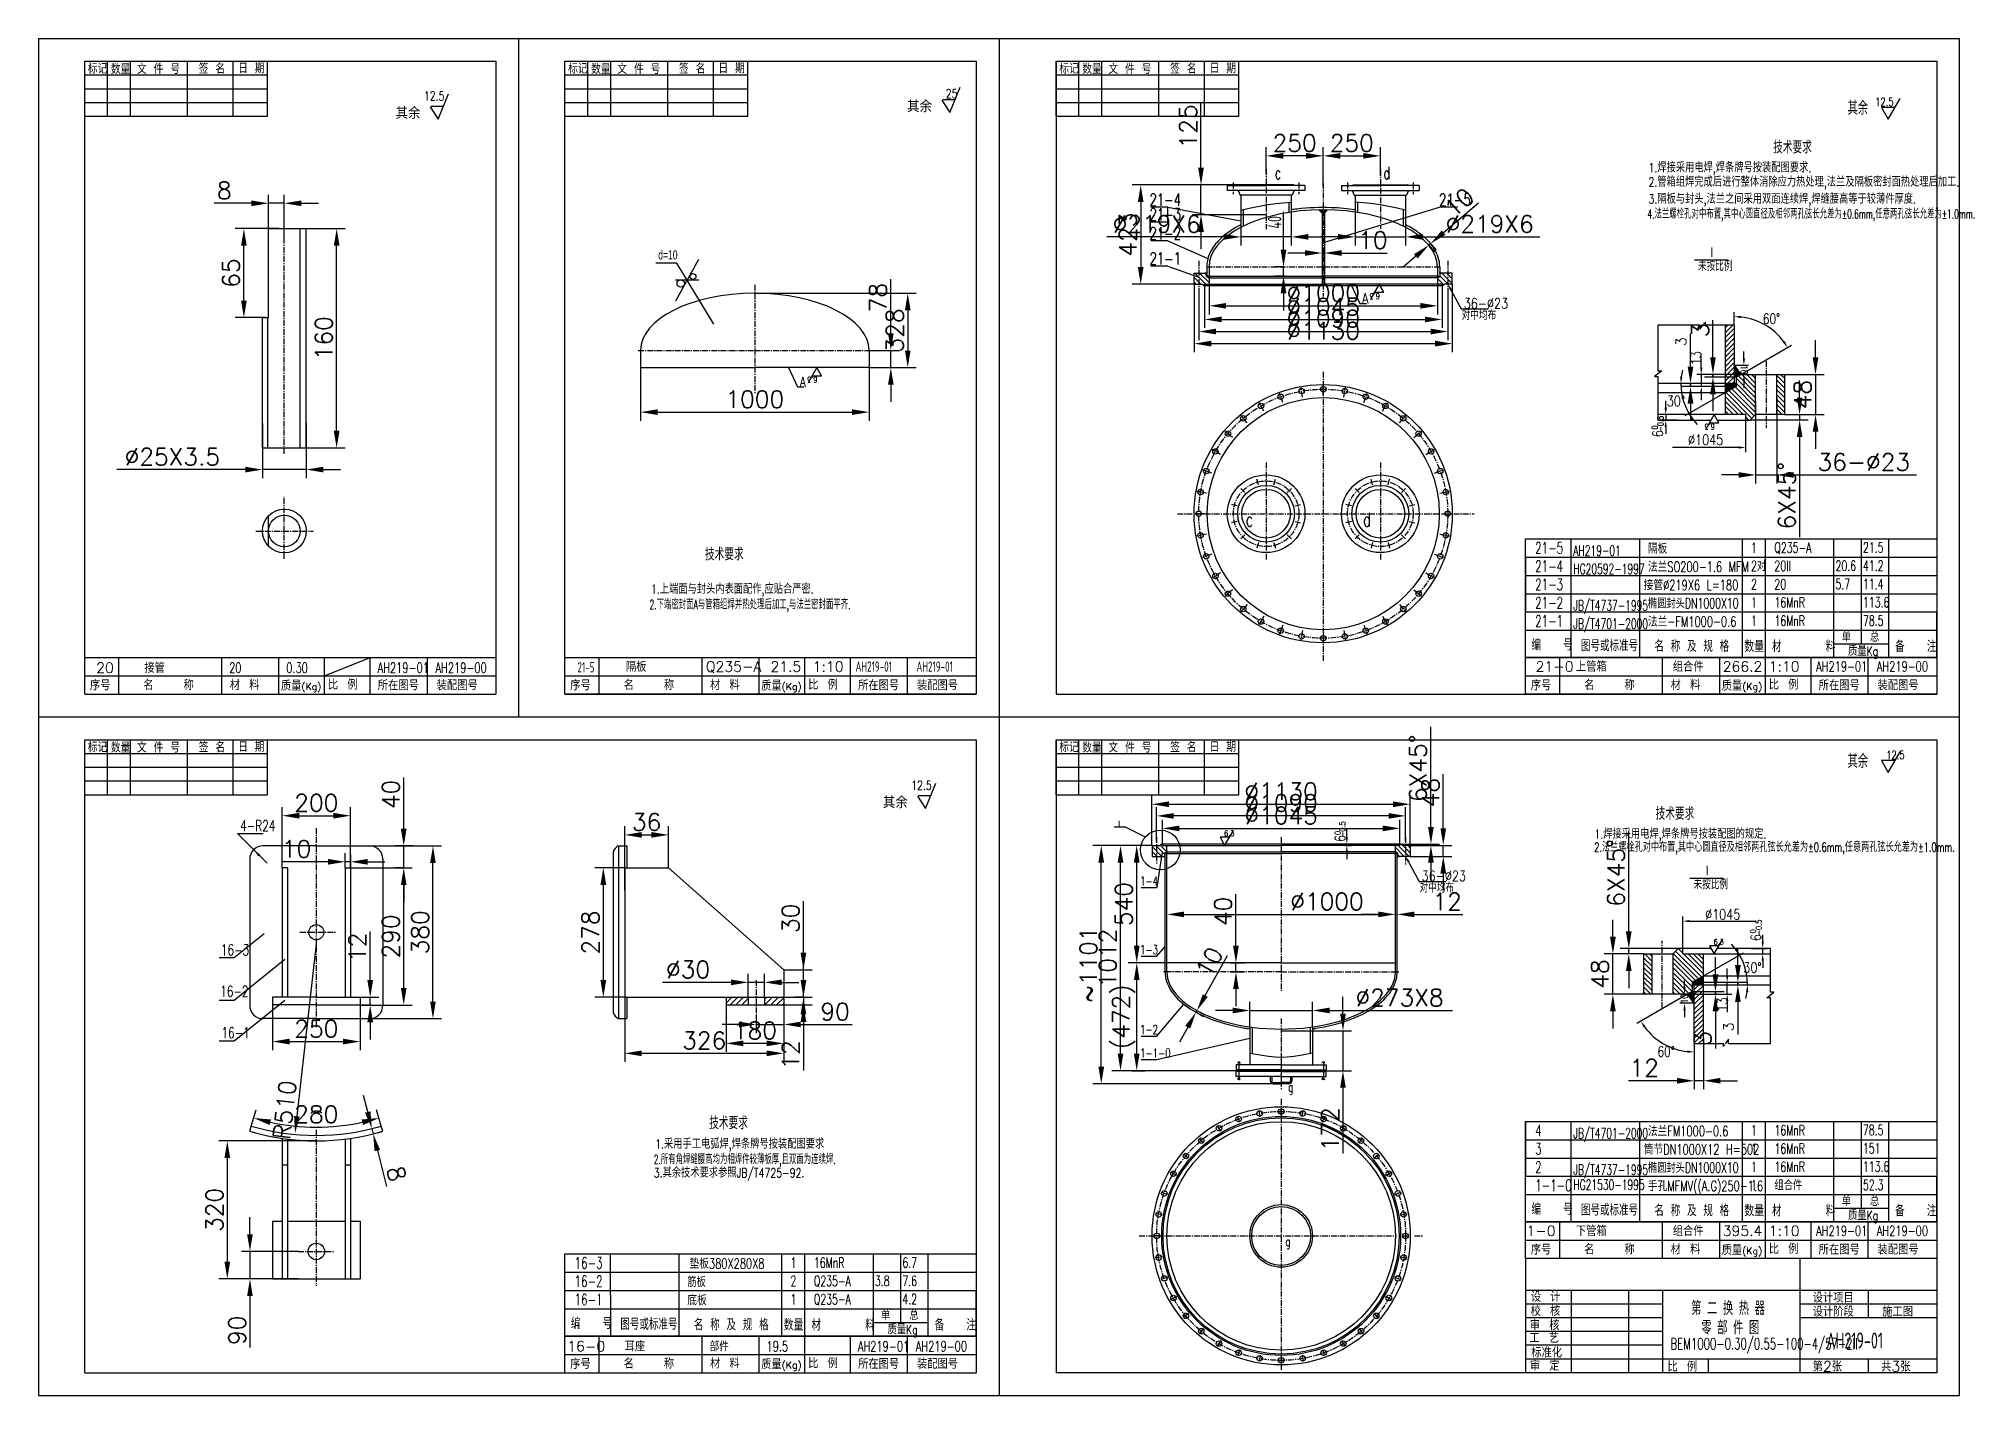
# Model space of a CAD drawing. Header units: millimetres. Extents: x 394735 to 397054, y -22030 to -21189.
# Drawn here: x 395603 to 396444, y -22025 to -21431 of the extents above; entities that cross this region are included whole.
import ezdxf
from ezdxf.enums import TextEntityAlignment as Align

# ---------------------------------------------------------------- set-up
doc = ezdxf.new("R2010")
doc.units = ezdxf.units.MM
doc.linetypes.add('CENTERX2', pattern=[4, 2.5, -0.5, 0.5, -0.5])
doc.linetypes.add('PHANTOMX2', pattern=[5, 2.5, -0.5, 0.5, -0.5, 0.5, -0.5])
for name, color, linetype in [('16CEN', 6, 'CENTERX2'), ('16CON', 4, 'Continuous'), ('16CON1', 4, 'Continuous'), ('16CON2', 3, 'Continuous'), ('16DIM', 3, 'Continuous'), ('16TXT', 3, 'Continuous'), ('PHANTOMX2', 3, 'PHANTOMX2')]:
    doc.layers.add(name, color=color, linetype=linetype)
doc.styles.add('GREEKC', font='greekc.shx', dxfattribs={"width": 0.7, "bigfont": 'hztxt2.shx'})
doc.styles.add('HZ', font='txt', dxfattribs={"width": 0.8, "bigfont": 'HZTXT.SHX'})
doc.styles.add('HZ1', font='ascii.shx', dxfattribs={"width": 0.75, "bigfont": 'hztxt2.shx'})
doc.styles.get("Standard").update_dxf_attribs({"font": 'txt', "bigfont": 'gbcbig.shx'})
doc.dimstyles.get("Standard").update_dxf_attribs({"dimscale": 1.5, "dimtxt": 5, "dimasz": 5, "dimexe": 2.5, "dimexo": 0, "dimgap": 1.25, "dimtad": 3, "dimdec": 0, "dimdsep": 46, "dimtxsty": 'Standard', "dimcen": 0, "dimaunit": 1, "dimadec": 0, "dimazin": 0, "dimtfac": 1, "dimtdec": 4, "dimtmove": 0, "dimatfit": 1, "dimfxl": 1, "dimtolj": 1, "dimtzin": 0, "dimarcsym": 0})
pattern_1 = [(45, (396460.11174, -22030.40785), (-0.088388348, 0.088388348), []), (135, (396460.11174, -22030.40785), (-0.088388348, -0.088388348), [])]

msp = doc.modelspace()

# ---------------------------------------------------------------- texts
at = {"color": 3, "linetype": 'ByBlock', "attachment_point": 5, "style": 'HZ'}
for s, insert, char_height, rotation in [('\\A1;  13', (396328.72, -21573.62), 4.5, 90), ('10', (396349.79, -21575.57), 3, 270), ('\\A1;6', (396311.97, -21603.52), 4.5, 90), ('\\A1;6', (396172.94, -21780.7), 4.5, 90), ('\\A1;6', (396354.99, -21824.04), 4.5, 90), ('10', (396323.61, -21850.82), 3, 90), ('\\A1;  13', (396340.25, -21856.57), 4.5, 90)]:
    msp.add_mtext(s, dxfattribs=dict(at, insert=insert, char_height=char_height, rotation=rotation))
at = {"color": 3, "linetype": 'ByBlock', "char_height": 4.5, "attachment_point": 5, "style": 'HZ'}
for insert in [(396332.96, -21606.13), (396340.44, -21813.9)]:
    msp.add_mtext('\\A1;∅1045', dxfattribs=dict(at, insert=insert))
at = {"layer": '16CON2'}
for s, height, style, width, p in [('d', 5.33, 'HZ', 0.7, (396191.82, -21492.06)), ('c', 5.33, 'HZ', 0.7, (396144.3, -21492.06)), ('21-4', 5.333, 'HZ', 0.7, (396089.52, -21503.75)), ('21-5', 5.333, 'HZ', 0.7, (396216.29, -21503.75)), ('21-3', 5.333, 'HZ', 0.7, (396089.52, -21510.19)), ('21-2', 5.333, 'HZ', 0.7, (396089.52, -21518.49)), ('d=10', 4, 'GREEKC', 0.7, (395874.47, -21527.24)), ('21-1', 5.333, 'HZ', 0.7, (396089.52, -21529.51)), ('未按比例', 4, 'HZ', 0.7, (396329.62, -21532.26)), ('I', 4, 'HZ', 0.7, (396335.17, -21526.03)), ('对中均布', 4, 'HZ', 0.7, (396226.15, -21553.75)), ('d', 6, 'HZ', 0.7, (396182.99, -21644.07)), ('c', 6, 'HZ', 0.7, (396131.63, -21644.07)), ('4-R24', 4.8, 'HZ', 0.7, (395691.42, -21777.52)), ('1-4', 4, 'HZ', 0.7, (396085.34, -21801.3)), ('未按比例', 4, 'HZ', 0.7, (396327.62, -21802.9)), ('I', 4, 'HZ', 0.7, (396333.16, -21796.67)), ('对中均布', 4, 'HZ', 0.7, (396207.73, -21804.34)), ('16-3', 4.8, 'HZ', 0.7, (395682.98, -21831.84)), ('1-3', 4, 'HZ', 0.7, (396085.34, -21831.35)), ('16-2', 4.8, 'HZ', 0.7, (395682.71, -21849.98)), ('16-1', 4.8, 'HZ', 0.7, (395683.25, -21868.11)), ('1-2', 4, 'HZ', 0.7, (396085.34, -21866.32)), ('1-1-0', 4, 'HZ', 0.7, (396085.34, -21876.58)), ('g', 4, 'HZ', 0.7, (396150.21, -21891.52)), ('g', 4, 'HZ', 0.7, (396148.98, -21959.05)), ('第 二 换 热 器', 6, 'HZ1', 0.75, (396326.61, -21989.24)), ('零 部 件 图', 6, 'HZ1', 0.75, (396331.09, -21997.77)), ('AH219-01', 7, 'HZ1', 0.75, (396385.78, -22003.91))]:
    msp.add_text(s, height=height, dxfattribs=dict(at, style=style, width=width)).set_placement(p)
at = {"layer": '16CON2', "style": 'HZ'}
for s, height, rotation, width, p in [('0', 2.5, 90, 0.7, (396311.94, -21601.7)), ('-0.5', 2.5, 90, 0.7, (396314.44, -21602.62)), ('21-5', 5, 0.0082, 0.666667, (396258.3, -21656)), ('AH219-01', 4.5, 0.0082, 0.65, (396275.03, -21656.92)), ('隔板', 4.5, 0.0082, 0.7, (396307.67, -21655.99)), ('1', 4.5, 0.0082, 0.666667, (396352.83, -21655.63)), ('Q235-A', 4.5, 0.0082, 0.666667, (396363.06, -21655.63)), ('21.5', 4.5, 0.0082, 0.666667, (396401.81, -21655.56)), ('21-4', 5, 0.0082, 0.666667, (396258.3, -21664)), ('HG20592-1997', 4.5, 0.0082, 0.65, (396275.03, -21664.92)), ('法兰SO200-1.6 MFM', 4.5, 0.0082, 0.7, (396307.67, -21663.99)), ('2对', 4.5, 0.0082, 0.666667, (396352.83, -21663.63)), ('20II', 4.5, 0.0082, 0.666667, (396363.07, -21663.63)), ('20.6', 4.5, 0.0082, 0.666667, (396389.81, -21663.56)), ('41.2', 4.5, 0.0082, 0.666667, (396401.81, -21663.56)), ('21-3', 5, 0.0082, 0.666667, (396258.3, -21672)), ('接管%%C219X6 L=180', 4.5, 0.0082, 0.7, (396305.84, -21671.99)), ('2', 4.5, 0.0082, 0.666667, (396352.84, -21671.63)), ('20', 4.5, 0.0082, 0.666667, (396363.07, -21671.63)), ('5.7', 4.5, 0.0082, 0.666667, (396389.81, -21671.56)), ('11.4', 4.5, 0.0082, 0.666667, (396401.81, -21671.56)), ('21-2', 5, 0.0082, 0.666667, (396258.3, -21680)), ('JB/T4737-1995', 4.5, 0.0082, 0.65, (396275.03, -21680.92)), ('椭圆封头DN1000X10', 4.5, 0.0082, 0.666667, (396307.67, -21679.99)), ('1', 4.5, 0.0082, 0.666667, (396352.84, -21679.63)), ('16MnR', 4.5, 0.0082, 0.666667, (396363.07, -21679.63)), ('113.6', 4.5, 0.0082, 0.666667, (396401.81, -21679.56)), ('21-1', 5, 0.0082, 0.666667, (396258.3, -21688)), ('JB/T4701-2000', 4.5, 0.0082, 0.65, (396275.03, -21688.92)), ('法兰-FM1000-0.6', 4.5, 0.0082, 0.7, (396307.67, -21687.99)), ('1', 4.5, 0.0082, 0.666667, (396352.84, -21687.63)), ('16MnR', 4.5, 0.0082, 0.666667, (396363.07, -21687.63)), ('78.5', 4.5, 0.0082, 0.666667, (396401.82, -21687.56)), ('0', 2.5, 90, 0.7, (396173.11, -21779.19)), ('-0.5', 2.5, 90, 0.7, (396175.21, -21780.13)), ('0', 2.5, 90, 0.7, (396354.95, -21822.21)), ('-0.5', 2.5, 90, 0.7, (396357.45, -21823.14)), ('4', 5, 0.0082, 0.666667, (396258.3, -21911)), ('JB/T4701-2000', 4.5, 0.0082, 0.65, (396275.03, -21911.92)), ('法兰FM1000-0.6', 4.5, 0.0082, 0.7, (396307.67, -21910.99)), ('1', 4.5, 0.0082, 0.666667, (396352.83, -21910.63)), ('16MnR', 4.5, 0.0082, 0.666667, (396363.07, -21910.63)), ('78.5', 4.5, 0.0082, 0.666667, (396401.81, -21910.56)), ('3', 5, 0.0082, 0.666667, (396258.3, -21919)), ('筒节DN1000X12 H=502', 4.5, 0.0082, 0.7, (396305.84, -21918.99)), ('1', 4.5, 0.0082, 0.666667, (396352.84, -21918.63)), ('16MnR', 4.5, 0.0082, 0.666667, (396363.07, -21918.63)), ('151', 4.5, 0.0082, 0.666667, (396401.81, -21918.56)), ('2', 5, 0.0082, 0.666667, (396258.3, -21927)), ('JB/T4737-1995', 4.5, 0.0082, 0.65, (396275.03, -21927.92)), ('椭圆封头DN1000X10', 4.5, 0.0082, 0.666667, (396307.67, -21926.99)), ('1', 4.5, 0.0082, 0.666667, (396352.84, -21926.63)), ('16MnR', 4.5, 0.0082, 0.666667, (396363.07, -21926.63)), ('113.6', 4.5, 0.0082, 0.666667, (396401.81, -21926.56)), ('1-1-0', 5, 0.0082, 0.666667, (396258.3, -21935)), ('HG21530-1995', 4.5, 0.0082, 0.65, (396275.03, -21934.47)), ('手孔MFMV((A.G)250-1.6', 4.5, 0.0082, 0.7, (396307.67, -21934.99)), ('1', 4.5, 0.0082, 0.666667, (396352.84, -21934.63)), ('组合件', 4.5, 0.0082, 0.666667, (396363.07, -21934.63)), ('52.3', 4.5, 0.0082, 0.666667, (396401.82, -21934.56)), ('16-3', 5, 0.0082, 0.666667, (395837.8, -21968.97)), (' 垫板380X280X8', 4.5, 0.0082, 0.7, (395885.34, -21968.96)), ('1', 4.5, 0.0082, 0.666667, (395932.34, -21968.6)), ('16MnR', 4.5, 0.0082, 0.666667, (395942.57, -21968.6)), ('6.7', 4.5, 0.0082, 0.666667, (395981.31, -21968.54)), ('16-2', 5, 0.0082, 0.666667, (395837.8, -21976.97)), ('筋板', 4.5, 0.0082, 0.666667, (395887.17, -21976.96)), ('2', 4.5, 0.0082, 0.666667, (395932.34, -21976.6)), ('Q235-A', 4.5, 0.0082, 0.666667, (395942.57, -21976.6)), ('3.8', 4.5, 0.0082, 0.666667, (395969.31, -21976.54)), ('7.6', 4.5, 0.0082, 0.666667, (395981.31, -21976.54)), ('16-1', 5, 0.0082, 0.666667, (395837.8, -21984.97)), ('底板', 4.5, 0.0082, 0.7, (395887.17, -21984.96)), ('1', 4.5, 0.0082, 0.666667, (395932.34, -21984.6)), ('Q235-A', 4.5, 0.0082, 0.666667, (395942.57, -21984.6)), ('4.2', 4.5, 0.0082, 0.666667, (395981.32, -21984.54)), ('BEM1000-0.30/0.55-100-4/57-2II', 5, 0.0082, 0.65, (396317.59, -22004.35))]:
    msp.add_text(s, height=height, rotation=rotation, dxfattribs=dict(at, width=width)).set_placement(p)
at = {"layer": '16CON2', "char_height": 4.5, "attachment_point": 4, "style": 'HZ'}
for s, insert in [('\\A1;A', (396182.53, -21544.28)), ('\\A1;36-∅23', (396227.04, -21546.48)), ('\\A1;A', (395936.35, -21580.82)), ('\\A1;36-∅23', (396208.62, -21797.06))]:
    msp.add_mtext(s, dxfattribs=dict(at, insert=insert))
at = {"layer": '16DIM', "width": 0.75}
for p in [(396358.03, -21555.45), (396311.85, -21876.21)]:
    msp.add_text('60%%D', height=4.5, dxfattribs=at).set_placement(p)
at = {"layer": '16DIM', "color": 3, "linetype": 'ByBlock', "char_height": 4.5, "attachment_point": 5, "style": 'HZ'}
for insert in [(396319.94, -21589.21), (396353.46, -21837.18)]:
    msp.add_mtext('\\A1;30°', dxfattribs=dict(at, insert=insert))
at = {"layer": '16TXT'}
for s, height, style, width, p in [('标记', 4, 'HZ', 0.85, (395624.74, -21445.87)), ('数量', 4, 'HZ', 0.85, (395634.82, -21446.03)), ('文 件 号', 4, 'HZ', 0.85, (395646.27, -21446.03)), ('签 名', 4, 'HZ', 0.85, (395673.3, -21445.87)), ('日 期', 4, 'HZ', 0.85, (395690.55, -21445.72)), ('标记', 4, 'HZ', 0.85, (395834.99, -21445.87)), ('数量', 4, 'HZ', 0.85, (395845.07, -21446.03)), ('文 件 号', 4, 'HZ', 0.85, (395856.52, -21446.03)), ('签 名', 4, 'HZ', 0.85, (395883.55, -21445.87)), ('日 期', 4, 'HZ', 0.85, (395900.8, -21445.72)), ('标记', 4, 'HZ', 0.85, (396049.99, -21445.87)), ('数量', 4, 'HZ', 0.85, (396060.07, -21446.03)), ('文 件 号', 4, 'HZ', 0.85, (396071.52, -21446.03)), ('签 名', 4, 'HZ', 0.85, (396098.55, -21445.87)), ('日 期', 4, 'HZ', 0.85, (396115.8, -21445.72)), ('12.5', 4, 'HZ', 0.75, (395771.87, -21457.69)), (' 25', 4, 'HZ', 0.75, (395997.65, -21456.65)), ('20', 4.5, 'HZ', 0.7, (395686.62, -21708.19)), ('0.30', 4.5, 'HZ', 0.7, (395711.62, -21708.19)), ('AH219-01', 4.5, 'HZ', 0.7, (395751.62, -21708.19)), ('AH219-00', 4.5, 'HZ', 0.7, (395776.94, -21708.19)), ('21-5', 4.5, 'HZ1', 0.75, (395839.09, -21707.99)), ('AH219-01', 4.5, 'HZ1', 0.75, (395960.8, -21707.69)), ('AH219-01', 4.5, 'HZ1', 0.75, (395987.47, -21707.69)), ('AH219-01', 4.5, 'HZ', 0.7, (396381.33, -21707.65)), ('AH219-00', 4.5, 'HZ', 0.7, (396407.89, -21707.65)), ('标记', 4, 'HZ', 0.85, (395624.74, -21742.87)), ('数量', 4, 'HZ', 0.85, (395634.82, -21743.03)), ('文 件 号', 4, 'HZ', 0.85, (395646.27, -21743.03)), ('签 名', 4, 'HZ', 0.85, (395673.3, -21742.87)), ('日 期', 4, 'HZ', 0.85, (395690.55, -21742.72)), ('标记', 4, 'HZ', 0.85, (396049.99, -21742.87)), ('数量', 4, 'HZ', 0.85, (396060.07, -21743.03)), ('文 件 号', 4, 'HZ', 0.85, (396071.52, -21743.03)), ('签 名', 4, 'HZ', 0.85, (396098.55, -21742.87)), ('日 期', 4, 'HZ', 0.85, (396115.8, -21742.72)), ('12.5', 4, 'HZ', 0.75, (395985.18, -21759.4)), ('AH219-01', 4.5, 'HZ', 0.7, (396381.33, -21954.65)), ('AH219-00', 4.5, 'HZ', 0.7, (396407.89, -21954.65)), ('部件', 4.5, 'HZ', 0.7, (395896.87, -22005.19)), ('19.5', 4.5, 'HZ', 0.7, (395921.87, -22005.19)), ('AH219-01', 4.5, 'HZ', 0.7, (395961.87, -22005.19)), ('AH219-00', 4.5, 'HZ', 0.7, (395987.19, -22005.19))]:
    msp.add_text(s, height=height, dxfattribs=dict(at, style=style, width=width)).set_placement(p)
at = {"layer": '16TXT', "style": 'HZ'}
for p, p2 in [((395759.45, -21465.73), (395770.4, -21465.73)), ((395983.35, -21462.81), (395994.3, -21462.81)), ((395972.76, -21767.43), (395983.71, -21767.43))]:
    msp.add_text('其余', height=5.134, dxfattribs=at).set_placement(p, p2, align=Align.ALIGNED)
at = {"layer": '16TXT', "color": 3, "style": 'HZ'}
for s, height, width, p in [('其余', 6, 0.75, (396395.07, -21463.93)), ('12.5', 3.6, 0.75, (396407.14, -21460.08)), ('技术要求', 5.5, 0.7, (396362.51, -21480.86)), ('1.焊接采用电焊,焊条牌号按装配图要求.', 4, 0.75, (396307.95, -21489.06)), ('2.管箱组焊完成后进行整体消除应力热处理,法兰及隔板密封面热处理后加工.', 4, 0.75, (396307.95, -21495.35)), ('3.隔板与封头,法兰之间采用双面连续焊,焊缝腰高等于较薄件厚度.', 4, 0.75, (396307.95, -21502.8)), ('4.法兰螺栓孔对中布置,其中心圆直径及相邻两孔弦长允差为%%P0.6mm,任意两孔弦长允差为%%P1.0mm.', 4, 0.6, (396307.49, -21509.32)), ('技术要求', 5.5, 0.7, (395894.9, -21658.96)), ('1.上端面与封头内表面配作,应贴合严密.', 4, 0.75, (395871.27, -21673.55)), ('2.下端密封面A与管箱组焊并热处理后加工,与法兰密封面平齐.', 4, 0.6, (395870.63, -21680.28)), ('其余', 6, 0.75, (396395.07, -21749.8)), ('  12.5', 3.6, 0.75, (396407.14, -21745.95)), ('I', 2.5, 0.75, (396075.87, -21775.44)), ('技术要求', 5.5, 0.7, (396311.03, -21772.53)), ('  6.3', 2.5, 0.75, (396118.45, -21779.7)), ('1.焊接采用电焊,焊条牌号按装配图的规定.', 4, 0.75, (396284.24, -21780.73)), ('2.法兰螺栓孔对中布置,其中心圆直径及相邻两孔弦长允差为%%P0.6mm,任意两孔弦长允差为%%P1.0mm.', 4, 0.66, (396284.18, -21786.47)), ('  6.3', 2.5, 0.75, (396332.72, -21827.21)), ('技术要求', 5.5, 0.7, (395896.74, -21907.91)), ('1.采用手工电弧焊,焊条牌号按装配图要求', 4, 0.75, (395873.11, -21916.41)), ('2.所有角焊缝腰高均为相焊件较薄板厚,且双面为连续焊.', 4, 0.6, (395872.47, -21923.14)), ('3.其余技术要求参照JB/T4725-92.', 4, 0.75, (395872.47, -21929.02))]:
    msp.add_text(s, height=height, dxfattribs=dict(at, width=width)).set_placement(p)
at = {"layer": '16TXT', "color": 3, "style": 'HZ', "width": 0.75}
for p in [(396194.04, -21542.08), (395947.86, -21578.61), (396340.68, -21599.18)]:
    msp.add_text('  6.3', height=2.5, rotation=180, dxfattribs=at).set_placement(p)
at = {"layer": '16TXT', "style": 'HZ'}
for s, height, width, p in [('编   号', 5, 0.666667, (396256.72, -21698.41)), ('图号或标准号', 5, 0.666667, (396278.36, -21698.72)), ('名 称 及 规 格', 5, 0.666667, (396310.54, -21698.98)), ('数量', 5, 0.75, (396349.87, -21699.09)), ('材      料', 5, 0.666667, (396362, -21699.08)), ('单', 4, 0.75, (396392.51, -21694.52)), ('质量Kg', 4, 0.75, (396395.31, -21700.69)), ('总', 4, 0.75, (396404.87, -21694.52)), ('备   注', 5, 0.666667, (396415.94, -21699.08)), ('编   号', 5, 0.666667, (396256.72, -21945.41)), ('图号或标准号', 5, 0.666667, (396278.36, -21945.72)), ('名 称 及 规 格', 5, 0.666667, (396310.54, -21945.98)), ('数量', 5, 0.75, (396349.87, -21946.09)), ('材      料', 5, 0.666667, (396362, -21946.08)), ('单', 4, 0.75, (396392.51, -21941.52)), ('总', 4, 0.75, (396404.87, -21941.52)), ('备   注', 5, 0.666667, (396415.94, -21946.08)), ('质量Kg', 4, 0.75, (396395.31, -21947.69)), ('编   号', 5, 0.666667, (395836.22, -21995.38)), ('图号或标准号', 5, 0.666667, (395857.86, -21995.7)), ('名 称 及 规 格', 5, 0.666667, (395890.04, -21995.95)), ('数量', 5, 0.75, (395929.37, -21996.06)), ('材      料', 5, 0.666667, (395941.5, -21996.06)), ('单', 4, 0.75, (395972.01, -21991.49)), ('总', 4, 0.75, (395984.37, -21991.49)), ('备   注', 5, 0.666667, (395995.44, -21996.05)), ('质量Kg', 4, 0.75, (395974.81, -21997.67))]:
    msp.add_text(s, height=height, rotation=0.0082, dxfattribs=dict(at, width=width)).set_placement(p)
for s, height, p in [(' 20', 4.5, (395624.39, -21708.19)), ('接管', 4.5, (395649.5, -21708.19)), ('隔板', 4.5, (395860.3, -21707.69)), ('Q235-A', 4.5, (395895.29, -21707.69)), ('21.5', 4.5, (395923.55, -21707.69)), ('1:10', 4.5, (395942.07, -21707.69)), (' 21-0', 4.5, (396254.51, -21707.65)), ('上管箱', 4.5, (396276.15, -21707.65)), ('组合件', 4.5, (396318.56, -21707.65)), ('266.2', 4.5, (396340.42, -21707.65)), ('1:10', 4.5, (396360.55, -21707.65)), ('序号', 4.5, (395625.66, -21715.82)), ('名   称', 4.5, (395649.06, -21715.71)), ('材 料', 4.5, (395686.86, -21715.65)), ('质量', 4.5, (395709.24, -21716.01)), ('(Kg)', 3, (395718.23, -21715.67)), ('比 例', 4.5, (395729.82, -21715.53)), ('所在图号', 4.5, (395751.66, -21715.82)), ('装配图号', 4.5, (395777.44, -21715.77)), ('序号', 4.5, (395835.91, -21715.82)), ('名   称', 4.5, (395859.31, -21715.71)), ('材 料', 4.5, (395897.11, -21715.65)), ('质量', 4.5, (395919.49, -21716.01)), ('(Kg)', 3, (395928.48, -21715.67)), ('比 例', 4.5, (395940.07, -21715.53)), ('所在图号', 4.5, (395961.91, -21715.82)), ('装配图号', 4.5, (395987.69, -21715.77)), ('序号', 4.5, (396256.41, -21715.82)), ('名   称', 4.5, (396279.81, -21715.71)), ('材 料', 4.5, (396317.61, -21715.65)), ('质量', 4.5, (396339.99, -21716.01)), ('(Kg)', 3, (396348.98, -21715.67)), ('比 例', 4.5, (396360.57, -21715.53)), ('所在图号', 4.5, (396382.41, -21715.82)), ('装配图号', 4.5, (396408.19, -21715.77)), ('下管箱', 4.5, (396276.15, -21954.65)), ('组合件', 4.5, (396318.56, -21954.65)), ('1-0', 4.5, (396254.51, -21954.65)), ('序号', 4.5, (396256.41, -21962.82)), ('名   称', 4.5, (396279.81, -21962.71)), ('材 料', 4.5, (396317.61, -21962.65)), ('质量', 4.5, (396339.99, -21963.01)), ('395.4', 4.5, (396340.42, -21954.65)), ('比 例', 4.5, (396360.57, -21962.53)), ('1:10', 4.5, (396360.55, -21954.65)), ('所在图号', 4.5, (396382.41, -21962.82)), ('装配图号', 4.5, (396408.19, -21962.77)), ('(Kg)', 3, (396348.98, -21962.67)), ('设 计', 4.5, (396256.41, -21983.47)), ('设计项目', 4.5, (396379.81, -21983.84)), ('审 核', 4.5, (396255.95, -21995.87)), ('校 核', 4.5, (396256.32, -21989.73)), ('设计阶段', 4.5, (396379.81, -21989.97)), ('施工图', 4.5, (396410.25, -21989.97)), ('耳座', 4.5, (395859.75, -22005.19)), ('工 艺', 4.5, (396255.77, -22001.43)), ('16-0', 4.5, (395834.64, -22005.19)), ('序号', 4.5, (395835.91, -22012.82)), ('名   称', 4.5, (395859.31, -22012.71)), ('材 料', 4.5, (395897.11, -22012.65)), ('质量', 4.5, (395919.49, -22013.01)), ('比 例', 4.5, (395940.07, -22012.53)), ('所在图号', 4.5, (395961.91, -22012.82)), ('装配图号', 4.5, (395987.69, -22012.77)), ('审 定', 4.5, (396256.04, -22013.59)), ('标准化', 4.5, (396256.59, -22007.87)), ('(Kg)', 3, (395928.48, -22012.67)), ('比 例', 4.5, (396316.24, -22014.01)), ('第2张', 4.5, (396379.81, -22014.01)), ('共3张', 4.5, (396409.76, -22014.01))]:
    msp.add_text(s, height=height, dxfattribs=at).set_placement(p)

# ---------------------------------------------------------------- blocks, each defined once
blk = doc.blocks.new('*D580')
at = {"layer": '16CON2', "color": 0, "lineweight": -2}
for p, q in [((395720.35, -21513.72), (395737.42, -21513.72)), ((395733.67, -21602.22), (395733.67, -21521.22)), ((395720.35, -21609.72), (395737.42, -21609.72))]:
    blk.add_line(p, q, dxfattribs=at)
at = {"layer": '16CON2', "color": 0}
for points in [[(395732.42, -21521.22), (395734.92, -21521.22), (395733.67, -21513.72)], [(395732.42, -21602.22), (395734.92, -21602.22), (395733.67, -21609.72)]]:
    blk.add_solid(points, dxfattribs=at)
at = {"layer": 'Defpoints', "color": 0}
for p in [(395720.35, -21513.72), (395733.67, -21513.72), (395720.35, -21609.72)]:
    blk.add_point(p, dxfattribs=at)
at = {"layer": '16CON2', "color": 0, "insert": (395728.04, -21561.72), "char_height": 7.5, "attachment_point": 5, "rotation": 90}
blk.add_mtext('\\A1;160', dxfattribs=at)
blk = doc.blocks.new('*D581')
at = {"layer": '16CON2', "color": 0, "lineweight": -2}
for p, q in [((395708.34, -21513.72), (395689.31, -21513.72)), ((395693.06, -21545.22), (395693.06, -21521.22)), ((395702.5, -21552.72), (395689.31, -21552.72))]:
    blk.add_line(p, q, dxfattribs=at)
at = {"layer": '16CON2', "color": 0}
for points in [[(395691.81, -21521.22), (395694.31, -21521.22), (395693.06, -21513.72)], [(395691.81, -21545.22), (395694.31, -21545.22), (395693.06, -21552.72)]]:
    blk.add_solid(points, dxfattribs=at)
at = {"layer": 'Defpoints', "color": 0}
for p in [(395693.06, -21513.72), (395708.34, -21513.72), (395702.5, -21552.72)]:
    blk.add_point(p, dxfattribs=at)
at = {"layer": '16CON2', "color": 0, "insert": (395687.44, -21533.22), "char_height": 7.5, "attachment_point": 5, "rotation": 90}
blk.add_mtext('\\A1;65', dxfattribs=at)
blk = doc.blocks.new('*D582')
at = {"layer": '16CON2', "color": 0, "lineweight": -2}
for p, q in [((395701.15, -21599.09), (395701.15, -21622.97)), ((395720.35, -21598.7), (395720.35, -21622.97)), ((395693.65, -21619.22), (395637.4, -21619.22)), ((395720.35, -21619.22), (395701.15, -21619.22)), ((395727.85, -21619.22), (395735.35, -21619.22))]:
    blk.add_line(p, q, dxfattribs=at)
at = {"layer": '16CON2', "color": 0}
for points in [[(395693.65, -21617.97), (395693.65, -21620.47), (395701.15, -21619.22)], [(395727.85, -21617.97), (395727.85, -21620.47), (395720.35, -21619.22)]]:
    blk.add_solid(points, dxfattribs=at)
at = {"layer": 'Defpoints', "color": 0}
for p in [(395701.15, -21599.09), (395720.35, -21598.7), (395701.15, -21619.22)]:
    blk.add_point(p, dxfattribs=at)
at = {"layer": '16CON2', "color": 0, "insert": (395661.77, -21613.59), "char_height": 7.5, "attachment_point": 5}
blk.add_mtext('\\A1;%%C25X3.5', dxfattribs=at)
blk = doc.blocks.new('*D583')
at = {"layer": '16CON2', "color": 0, "lineweight": -2}
for p, q in [((395696.35, -21502.66), (395680.1, -21502.66)), ((395703.85, -21519.05), (395703.85, -21498.91)), ((395710.75, -21502.66), (395703.85, -21502.66)), ((395710.75, -21519.52), (395710.75, -21498.91)), ((395718.25, -21502.66), (395725.75, -21502.66))]:
    blk.add_line(p, q, dxfattribs=at)
at = {"layer": '16CON2', "color": 0}
for points in [[(395696.35, -21501.41), (395696.35, -21503.91), (395703.85, -21502.66)], [(395718.25, -21501.41), (395718.25, -21503.91), (395710.75, -21502.66)]]:
    blk.add_solid(points, dxfattribs=at)
at = {"layer": 'Defpoints', "color": 0}
for p in [(395703.85, -21502.66), (395703.85, -21519.05), (395710.75, -21519.52)]:
    blk.add_point(p, dxfattribs=at)
at = {"layer": '16CON2', "color": 0, "insert": (395684.47, -21497.03), "char_height": 7.5, "attachment_point": 5}
blk.add_mtext('\\A1;8', dxfattribs=at)
blk = doc.blocks.new('*D651')
at = {"layer": '16CON2', "color": 0, "lineweight": -2}
for p, q in [((396090.63, -21783.71), (396073.06, -21783.71)), ((396076.81, -21874.81), (396076.81, -21791.21)), ((396131.07, -21882.31), (396073.06, -21882.31))]:
    blk.add_line(p, q, dxfattribs=at)
at = {"layer": '16CON2', "color": 0}
for points in [[(396075.56, -21791.21), (396078.06, -21791.21), (396076.81, -21783.71)], [(396075.56, -21874.81), (396078.06, -21874.81), (396076.81, -21882.31)]]:
    blk.add_solid(points, dxfattribs=at)
at = {"layer": 'Defpoints', "color": 0}
for p in [(396076.81, -21783.71), (396090.63, -21783.71), (396131.07, -21882.31)]:
    blk.add_point(p, dxfattribs=at)
at = {"layer": '16CON2', "color": 0, "insert": (396071.18, -21833.01), "char_height": 7.5, "attachment_point": 5, "rotation": 90}
blk.add_mtext('\\A1;1012', dxfattribs=at)
blk = doc.blocks.new('*D652')
at = {"layer": '16CON2', "color": 0, "lineweight": -2}
for p, q in [((396113.91, -21849.45), (396123.63, -21831.96)), ((396109.57, -21856.53), (396113.16, -21858.52)), ((396109.88, -21856.7), (396110.27, -21856)), ((396109.96, -21855.83), (396113.55, -21857.82)), ((396106.24, -21863.26), (396102.59, -21869.81))]:
    blk.add_line(p, q, dxfattribs=at)
at = {"layer": '16CON2', "color": 0}
for points in [[(396112.82, -21848.84), (396115, -21850.05), (396110.27, -21856)], [(396105.15, -21862.65), (396107.33, -21863.86), (396109.88, -21856.7)]]:
    blk.add_solid(points, dxfattribs=at)
at = {"layer": 'Defpoints', "color": 0}
for p in [(396109.57, -21856.53), (396109.96, -21855.83), (396110.27, -21856)]:
    blk.add_point(p, dxfattribs=at)
at = {"layer": '16CON2', "color": 0, "insert": (396115.67, -21834.69), "char_height": 7.5, "attachment_point": 5, "rotation": 60.93972}
blk.add_mtext('\\A1;10', dxfattribs=at)
blk = doc.blocks.new('*D653')
at = {"layer": '16CON2', "color": 0, "lineweight": -2}
for p, q in [((396125.93, -21855.95), (396118.43, -21855.95)), ((396133.43, -21863.15), (396133.43, -21852.2)), ((396133.43, -21855.95), (396160.83, -21855.95)), ((396160.83, -21863.15), (396160.83, -21852.2)), ((396168.33, -21855.95), (396222.08, -21855.95))]:
    blk.add_line(p, q, dxfattribs=at)
at = {"layer": '16CON2', "color": 0}
for points in [[(396125.93, -21854.7), (396125.93, -21857.2), (396133.43, -21855.95)], [(396168.33, -21854.7), (396168.33, -21857.2), (396160.83, -21855.95)]]:
    blk.add_solid(points, dxfattribs=at)
at = {"layer": 'Defpoints', "color": 0}
for p in [(396160.83, -21855.95), (396133.43, -21863.15), (396160.83, -21863.15)]:
    blk.add_point(p, dxfattribs=at)
at = {"layer": '16CON2', "color": 0, "insert": (396198.95, -21850.32), "char_height": 7.5, "attachment_point": 5}
blk.add_mtext('\\A1;%%C273X8', dxfattribs=at)
blk = doc.blocks.new('*D654')
at = {"layer": '16CON2', "color": 0, "lineweight": -2}
for p, q in [((396174.19, -21857.41), (396174.19, -21849.91)), ((396147.13, -21864.91), (396177.94, -21864.91)), ((396174.19, -21864.91), (396174.19, -21882.31)), ((396163.18, -21882.31), (396177.94, -21882.31)), ((396174.19, -21889.81), (396174.19, -21918.56))]:
    blk.add_line(p, q, dxfattribs=at)
at = {"layer": '16CON2', "color": 0}
for points in [[(396172.94, -21857.41), (396175.44, -21857.41), (396174.19, -21864.91)], [(396172.94, -21889.81), (396175.44, -21889.81), (396174.19, -21882.31)]]:
    blk.add_solid(points, dxfattribs=at)
at = {"layer": 'Defpoints', "color": 0}
for p in [(396147.13, -21864.91), (396163.18, -21882.31), (396174.19, -21882.31)]:
    blk.add_point(p, dxfattribs=at)
at = {"layer": '16CON2', "color": 0, "insert": (396168.57, -21907.93), "char_height": 7.5, "attachment_point": 5, "rotation": 90}
blk.add_mtext('\\A1;172', dxfattribs=at)
blk = doc.blocks.new('*D655')
at = {"layer": '16CON2', "color": 0, "lineweight": -2}
for p, q in [((396127.34, -21827.61), (396127.34, -21805.11)), ((396124.82, -21835.11), (396131.09, -21835.11)), ((396124.82, -21839.11), (396131.09, -21839.11)), ((396127.34, -21839.11), (396127.34, -21835.11)), ((396127.34, -21846.61), (396127.34, -21854.11))]:
    blk.add_line(p, q, dxfattribs=at)
at = {"layer": '16CON2', "color": 0}
for points in [[(396126.09, -21827.61), (396128.59, -21827.61), (396127.34, -21835.11)], [(396126.09, -21846.61), (396128.59, -21846.61), (396127.34, -21839.11)]]:
    blk.add_solid(points, dxfattribs=at)
at = {"layer": 'Defpoints', "color": 0}
for p in [(396124.82, -21835.11), (396124.82, -21839.11), (396127.34, -21835.11)]:
    blk.add_point(p, dxfattribs=at)
at = {"layer": '16CON2', "color": 0, "insert": (396121.71, -21812.61), "char_height": 7.5, "attachment_point": 5, "rotation": 90}
blk.add_mtext('\\A1;40', dxfattribs=at)
blk = doc.blocks.new('*D656')
at = {"layer": '16CON2', "color": 0, "lineweight": -2}
for p, q in [((396189.63, -21813.9), (396182.13, -21813.9)), ((396197.13, -21813.9), (396197.13, -21810.15)), ((396197.13, -21813.9), (396197.93, -21813.9)), ((396197.93, -21813.9), (396197.93, -21810.15)), ((396205.43, -21813.9), (396226.68, -21813.9))]:
    blk.add_line(p, q, dxfattribs=at)
at = {"layer": '16CON2', "color": 0}
for points in [[(396189.63, -21812.65), (396189.63, -21815.15), (396197.13, -21813.9)], [(396205.43, -21812.65), (396205.43, -21815.15), (396197.93, -21813.9)]]:
    blk.add_solid(points, dxfattribs=at)
at = {"layer": 'Defpoints', "color": 0}
for p in [(396197.13, -21813.9), (396197.93, -21813.9), (396197.93, -21813.9)]:
    blk.add_point(p, dxfattribs=at)
at = {"layer": '16CON2', "color": 0, "insert": (396219.8, -21808.27), "char_height": 7.5, "attachment_point": 5}
blk.add_mtext('\\A1;12', dxfattribs=at)
blk = doc.blocks.new('*D657')
at = {"layer": '16CON2', "color": 0, "lineweight": -2}
for p, q in [((396097.13, -21814.28), (396097.13, -21810.15)), ((396104.63, -21813.9), (396189.63, -21813.9)), ((396197.13, -21814.28), (396197.13, -21810.15))]:
    blk.add_line(p, q, dxfattribs=at)
at = {"layer": '16CON2', "color": 0}
for points in [[(396104.63, -21812.65), (396104.63, -21815.15), (396097.13, -21813.9)], [(396189.63, -21812.65), (396189.63, -21815.15), (396197.13, -21813.9)]]:
    blk.add_solid(points, dxfattribs=at)
at = {"layer": 'Defpoints', "color": 0}
for p in [(396097.13, -21814.28), (396197.13, -21813.9), (396197.13, -21814.28)]:
    blk.add_point(p, dxfattribs=at)
at = {"layer": '16CON2', "color": 0, "insert": (396147.13, -21808.27), "char_height": 7.5, "attachment_point": 5}
blk.add_mtext('\\A1;      %%C1000', dxfattribs=at)
blk = doc.blocks.new('*D658')
at = {"layer": '16CON2', "color": 0, "lineweight": -2}
for p, q in [((396086.81, -21783.71), (396080.16, -21783.71)), ((396083.91, -21827.61), (396083.91, -21791.21)), ((396101.84, -21835.11), (396080.16, -21835.11))]:
    blk.add_line(p, q, dxfattribs=at)
at = {"layer": '16CON2', "color": 0}
for points in [[(396082.66, -21791.21), (396085.16, -21791.21), (396083.91, -21783.71)], [(396082.66, -21827.61), (396085.16, -21827.61), (396083.91, -21835.11)]]:
    blk.add_solid(points, dxfattribs=at)
at = {"layer": 'Defpoints', "color": 0}
for p in [(396083.91, -21783.71), (396086.81, -21783.71), (396101.84, -21835.11)]:
    blk.add_point(p, dxfattribs=at)
at = {"layer": '16CON2', "color": 0, "insert": (396078.28, -21809.41), "char_height": 7.5, "attachment_point": 5, "rotation": 90}
blk.add_mtext('\\A1;540', dxfattribs=at)
blk = doc.blocks.new('*D659')
at = {"layer": '16CON2', "color": 0, "lineweight": -2}
for p, q in [((396090.57, -21783.71), (396090.57, -21761.94)), ((396203.63, -21783.71), (396203.63, -21761.94)), ((396098.07, -21765.69), (396196.13, -21765.69))]:
    blk.add_line(p, q, dxfattribs=at)
at = {"layer": '16CON2', "color": 0}
for points in [[(396098.07, -21764.44), (396098.07, -21766.94), (396090.57, -21765.69)], [(396196.13, -21764.44), (396196.13, -21766.94), (396203.63, -21765.69)]]:
    blk.add_solid(points, dxfattribs=at)
at = {"layer": 'Defpoints', "color": 0}
for p in [(396203.63, -21765.69), (396090.57, -21783.71), (396203.63, -21783.71)]:
    blk.add_point(p, dxfattribs=at)
at = {"layer": '16CON2', "color": 0, "insert": (396147.1, -21760.06), "char_height": 7.5, "attachment_point": 5}
blk.add_mtext('\\A1;%%c1130', dxfattribs=at)
blk = doc.blocks.new('*D660')
at = {"layer": '16CON2', "color": 0, "lineweight": -2}
for p, q in [((396092.63, -21781.79), (396092.63, -21767.03)), ((396194.13, -21770.78), (396100.13, -21770.78)), ((396201.63, -21781.95), (396201.63, -21767.03))]:
    blk.add_line(p, q, dxfattribs=at)
at = {"layer": '16CON2', "color": 0}
for points in [[(396100.13, -21769.53), (396100.13, -21772.03), (396092.63, -21770.78)], [(396194.13, -21769.53), (396194.13, -21772.03), (396201.63, -21770.78)]]:
    blk.add_solid(points, dxfattribs=at)
at = {"layer": 'Defpoints', "color": 0}
for p in [(396092.63, -21770.78), (396092.63, -21781.79), (396201.63, -21781.95)]:
    blk.add_point(p, dxfattribs=at)
at = {"layer": '16CON2', "color": 0, "insert": (396147.13, -21765.15), "char_height": 7.5, "attachment_point": 5}
blk.add_mtext('\\A1;%%C1090', dxfattribs=at)
blk = doc.blocks.new('*D661')
at = {"layer": '16CON2', "color": 0, "lineweight": -2}
for p, q in [((396095.13, -21783.11), (396095.13, -21772.51)), ((396199.13, -21783.11), (396199.13, -21772.51)), ((396102.63, -21776.26), (396191.63, -21776.26))]:
    blk.add_line(p, q, dxfattribs=at)
at = {"layer": '16CON2', "color": 0}
for points in [[(396102.63, -21775.01), (396102.63, -21777.51), (396095.13, -21776.26)], [(396191.63, -21775.01), (396191.63, -21777.51), (396199.13, -21776.26)]]:
    blk.add_solid(points, dxfattribs=at)
at = {"layer": 'Defpoints', "color": 0}
for p in [(396199.13, -21776.26), (396095.13, -21783.11), (396199.13, -21783.11)]:
    blk.add_point(p, dxfattribs=at)
at = {"layer": '16CON2', "color": 0, "insert": (396147.13, -21770.64), "char_height": 7.5, "attachment_point": 5}
blk.add_mtext('\\A1;%%C1045', dxfattribs=at)
blk = doc.blocks.new('*D662')
at = {"layer": '16CON2', "color": 0, "lineweight": -2}
for p, q in [((396218.1, -21776.21), (396218.1, -21752.46)), ((396203.63, -21783.71), (396221.85, -21783.71)), ((396203.63, -21788.51), (396221.85, -21788.51)), ((396218.1, -21788.51), (396218.1, -21783.71)), ((396218.1, -21796.01), (396218.1, -21803.51))]:
    blk.add_line(p, q, dxfattribs=at)
at = {"layer": '16CON2', "color": 0}
for points in [[(396216.85, -21776.21), (396219.35, -21776.21), (396218.1, -21783.71)], [(396216.85, -21796.01), (396219.35, -21796.01), (396218.1, -21788.51)]]:
    blk.add_solid(points, dxfattribs=at)
at = {"layer": 'Defpoints', "color": 0}
for p in [(396203.63, -21783.71), (396203.63, -21788.51), (396218.1, -21783.71)]:
    blk.add_point(p, dxfattribs=at)
at = {"layer": '16CON2', "color": 0, "insert": (396212.48, -21760.58), "char_height": 7.5, "attachment_point": 5, "rotation": 90}
blk.add_mtext('\\A1;48', dxfattribs=at)
blk = doc.blocks.new('*D663')
at = {"layer": '16CON2', "color": 0, "lineweight": -2}
for p, q in [((396212.69, -21775.61), (396212.69, -21731.86)), ((396199.6, -21783.11), (396216.44, -21783.11)), ((396211.52, -21783.71), (396216.44, -21783.71)), ((396212.69, -21783.71), (396212.69, -21783.11)), ((396212.69, -21791.21), (396212.69, -21798.71))]:
    blk.add_line(p, q, dxfattribs=at)
at = {"layer": '16CON2', "color": 0}
for points in [[(396211.44, -21775.61), (396213.94, -21775.61), (396212.69, -21783.11)], [(396211.44, -21791.21), (396213.94, -21791.21), (396212.69, -21783.71)]]:
    blk.add_solid(points, dxfattribs=at)
at = {"layer": 'Defpoints', "color": 0}
for p in [(396199.6, -21783.11), (396211.52, -21783.71), (396212.69, -21783.11)]:
    blk.add_point(p, dxfattribs=at)
at = {"layer": '16CON2', "color": 0, "insert": (396207.06, -21749.98), "char_height": 7.5, "attachment_point": 5, "rotation": 90}
blk.add_mtext('\\A1;6X45%%D', dxfattribs=at)
blk = doc.blocks.new('*D664')
at = {"layer": '16CON2', "color": 0, "lineweight": -2}
for p, q in [((396083.91, -21835.11), (396080.16, -21835.11)), ((396083.91, -21874.81), (396083.91, -21842.61)), ((396081.75, -21882.31), (396087.66, -21882.31))]:
    blk.add_line(p, q, dxfattribs=at)
at = {"layer": '16CON2', "color": 0}
for points in [[(396082.66, -21842.61), (396085.16, -21842.61), (396083.91, -21835.11)], [(396082.66, -21874.81), (396085.16, -21874.81), (396083.91, -21882.31)]]:
    blk.add_solid(points, dxfattribs=at)
at = {"layer": 'Defpoints', "color": 0}
for p in [(396083.91, -21835.11), (396083.91, -21835.11), (396081.75, -21882.31)]:
    blk.add_point(p, dxfattribs=at)
at = {"layer": '16CON2', "color": 0, "insert": (396078.28, -21858.71), "char_height": 7.5, "attachment_point": 5, "rotation": 90}
blk.add_mtext('\\A1;(472)', dxfattribs=at)
blk = doc.blocks.new('*D665')
at = {"layer": '16CON2', "color": 0, "lineweight": -2}
for p, q in [((396074.81, -21783.71), (396064.63, -21783.71)), ((396068.38, -21880.59), (396068.38, -21791.21)), ((396145.45, -21888.09), (396064.63, -21888.09))]:
    blk.add_line(p, q, dxfattribs=at)
at = {"layer": '16CON2', "color": 0}
for points in [[(396067.13, -21791.21), (396069.63, -21791.21), (396068.38, -21783.71)], [(396067.13, -21880.59), (396069.63, -21880.59), (396068.38, -21888.09)]]:
    blk.add_solid(points, dxfattribs=at)
at = {"layer": 'Defpoints', "color": 0}
for p in [(396068.38, -21783.71), (396074.81, -21783.71), (396145.45, -21888.09)]:
    blk.add_point(p, dxfattribs=at)
at = {"layer": '16CON2', "color": 0, "insert": (396062.76, -21835.9), "char_height": 7.5, "attachment_point": 5, "rotation": 90}
blk.add_mtext('\\A1;~1101', dxfattribs=at)
blk = doc.blocks.new('*D666')
at = {"layer": '16CON2', "color": 3, "lineweight": -2}
for p, q in [((396347.07, -21836.09), (396347.07, -21828.59)), ((396345.12, -21843.59), (396350.82, -21843.59)), ((396345.79, -21844.79), (396350.82, -21844.79)), ((396347.07, -21843.59), (396347.07, -21844.79)), ((396347.07, -21852.29), (396347.07, -21866.54))]:
    blk.add_line(p, q, dxfattribs=at)
at = {"layer": '16CON2', "color": 3}
for points in [[(396345.82, -21836.09), (396348.32, -21836.09), (396347.07, -21843.59)], [(396345.82, -21852.29), (396348.32, -21852.29), (396347.07, -21844.79)]]:
    blk.add_solid(points, dxfattribs=at)
at = {"layer": 'Defpoints', "color": 0}
for p in [(396345.12, -21843.59), (396345.79, -21844.79), (396347.07, -21844.79)]:
    blk.add_point(p, dxfattribs=at)
at = {"layer": '16CON2', "color": 0, "insert": (396342.95, -21863.16), "char_height": 4.5, "attachment_point": 5, "rotation": 90}
blk.add_mtext('\\A1;3', dxfattribs=at)
blk = doc.blocks.new('*D667')
at = {"layer": '16CON2', "color": 0, "lineweight": -2}
for p, q in [((396337.25, -21840.18), (396337.25, -21832.68)), ((396324.37, -21848.82), (396341, -21848.82)), ((396327.95, -21847.68), (396341, -21847.68)), ((396337.25, -21847.68), (396337.25, -21848.82)), ((396337.25, -21856.32), (396337.25, -21872.57))]:
    blk.add_line(p, q, dxfattribs=at)
at = {"layer": '16CON2', "color": 0}
for points in [[(396336, -21840.18), (396338.5, -21840.18), (396337.25, -21847.68)], [(396336, -21856.32), (396338.5, -21856.32), (396337.25, -21848.82)]]:
    blk.add_solid(points, dxfattribs=at)
at = {"layer": 'Defpoints', "color": 0}
for p in [(396324.37, -21848.82), (396327.95, -21847.68), (396337.25, -21848.82)]:
    blk.add_point(p, dxfattribs=at)
at = {"layer": '16CON2', "color": 0, "insert": (396331.62, -21868.2), "char_height": 7.5, "attachment_point": 5, "rotation": 90}
blk.add_mtext('\\A1;3', dxfattribs=at)
blk = doc.blocks.new('*D668')
at = {"layer": '16CON2', "color": 0, "lineweight": -2}
for p, q in [((396292.35, -21823.72), (396292.35, -21816.22)), ((396305.95, -21831.22), (396288.6, -21831.22)), ((396292.35, -21848.82), (396292.35, -21831.22)), ((396305.95, -21848.82), (396288.6, -21848.82)), ((396292.35, -21856.32), (396292.35, -21863.82))]:
    blk.add_line(p, q, dxfattribs=at)
at = {"layer": '16CON2', "color": 0}
for points in [[(396291.1, -21823.72), (396293.6, -21823.72), (396292.35, -21831.22)], [(396291.1, -21856.32), (396293.6, -21856.32), (396292.35, -21848.82)]]:
    blk.add_solid(points, dxfattribs=at)
at = {"layer": 'Defpoints', "color": 0}
for p in [(396292.35, -21831.22), (396305.95, -21831.22), (396305.95, -21848.82)]:
    blk.add_point(p, dxfattribs=at)
at = {"layer": '16CON2', "color": 0, "insert": (396286.72, -21840.02), "char_height": 7.5, "attachment_point": 5, "rotation": 90}
blk.add_mtext('\\A1;48', dxfattribs=at)
blk = doc.blocks.new('*D669')
at = {"layer": '16CON2', "color": 0, "lineweight": -2}
for p, q in [((396299.3, -21821.38), (396299.3, -21777.63)), ((396320.89, -21828.88), (396295.55, -21828.88)), ((396302.43, -21831.22), (396295.55, -21831.22)), ((396299.3, -21831.22), (396299.3, -21828.88)), ((396299.3, -21838.72), (396299.3, -21846.22))]:
    blk.add_line(p, q, dxfattribs=at)
at = {"layer": '16CON2', "color": 0}
for points in [[(396298.05, -21821.38), (396300.55, -21821.38), (396299.3, -21828.88)], [(396298.05, -21838.72), (396300.55, -21838.72), (396299.3, -21831.22)]]:
    blk.add_solid(points, dxfattribs=at)
at = {"layer": 'Defpoints', "color": 0}
for p in [(396299.3, -21828.88), (396302.43, -21831.22), (396320.89, -21828.88)]:
    blk.add_point(p, dxfattribs=at)
at = {"layer": '16CON2', "color": 0, "insert": (396293.68, -21795.75), "char_height": 7.5, "attachment_point": 5, "rotation": 90}
blk.add_mtext('\\A1;6X45%%D', dxfattribs=at)
blk = doc.blocks.new('*D670')
at = {"layer": '16CON2', "color": 0, "lineweight": -2}
for p, q in [((396331.95, -21868.3), (396331.95, -21890.46)), ((396327.95, -21875.29), (396327.95, -21890.46)), ((396320.45, -21886.71), (396299.2, -21886.71)), ((396331.95, -21886.71), (396327.95, -21886.71)), ((396339.45, -21886.71), (396346.95, -21886.71))]:
    blk.add_line(p, q, dxfattribs=at)
at = {"layer": '16CON2', "color": 0}
for points in [[(396320.45, -21885.46), (396320.45, -21887.96), (396327.95, -21886.71)], [(396339.45, -21885.46), (396339.45, -21887.96), (396331.95, -21886.71)]]:
    blk.add_solid(points, dxfattribs=at)
at = {"layer": 'Defpoints', "color": 0}
for p in [(396331.95, -21868.3), (396327.95, -21875.29), (396327.95, -21886.71)]:
    blk.add_point(p, dxfattribs=at)
at = {"layer": '16CON2', "color": 0, "insert": (396306.08, -21881.08), "char_height": 7.5, "attachment_point": 5}
blk.add_mtext('\\A1;12', dxfattribs=at)
blk = doc.blocks.new('*D671')
at = {"layer": '16CON2', "color": 0, "lineweight": -2}
for p, q in [((396128.64, -21494.64), (396081.9, -21494.64)), ((396085.65, -21502.14), (396085.65, -21530.57)), ((396109.05, -21538.07), (396081.9, -21538.07))]:
    blk.add_line(p, q, dxfattribs=at)
at = {"layer": '16CON2', "color": 0}
for points in [[(396084.4, -21502.14), (396086.9, -21502.14), (396085.65, -21494.64)], [(396084.4, -21530.57), (396086.9, -21530.57), (396085.65, -21538.07)]]:
    blk.add_solid(points, dxfattribs=at)
at = {"layer": 'Defpoints', "color": 0}
for p in [(396128.64, -21494.64), (396085.65, -21538.07), (396109.05, -21538.07)]:
    blk.add_point(p, dxfattribs=at)
at = {"layer": '16CON2', "color": 0, "insert": (396080.03, -21516.35), "char_height": 7.5, "attachment_point": 5, "rotation": 90}
blk.add_mtext('\\A1;423', dxfattribs=at)
blk = doc.blocks.new('*D672')
at = {"layer": '16CON2', "color": 0, "lineweight": -2}
for p, q in [((396112.04, -21487.14), (396112.04, -21458.39)), ((396119.72, -21494.64), (396108.29, -21494.64)), ((396112.04, -21507.68), (396112.04, -21494.64)), ((396140.55, -21507.68), (396108.29, -21507.68)), ((396112.04, -21515.18), (396112.04, -21522.68))]:
    blk.add_line(p, q, dxfattribs=at)
at = {"layer": '16CON2', "color": 0}
for points in [[(396110.79, -21487.14), (396113.29, -21487.14), (396112.04, -21494.64)], [(396110.79, -21515.18), (396113.29, -21515.18), (396112.04, -21507.68)]]:
    blk.add_solid(points, dxfattribs=at)
at = {"layer": 'Defpoints', "color": 0}
for p in [(396112.04, -21494.64), (396119.72, -21494.64), (396140.55, -21507.68)]:
    blk.add_point(p, dxfattribs=at)
at = {"layer": '16CON2', "color": 0, "insert": (396106.41, -21469.01), "char_height": 7.5, "attachment_point": 5, "rotation": 90}
blk.add_mtext('\\A1;125', dxfattribs=at)
blk = doc.blocks.new('*D673')
at = {"layer": '16CON2', "color": 0, "lineweight": -2}
for p, q in [((396151.55, -21506.52), (396151.55, -21521.11)), ((396122.05, -21517.36), (396070.8, -21517.36)), ((396129.55, -21513.17), (396129.55, -21521.11)), ((396151.55, -21517.36), (396129.55, -21517.36)), ((396159.05, -21517.36), (396166.55, -21517.36))]:
    blk.add_line(p, q, dxfattribs=at)
at = {"layer": '16CON2', "color": 0}
for points in [[(396122.05, -21516.11), (396122.05, -21518.61), (396129.55, -21517.36)], [(396159.05, -21516.11), (396159.05, -21518.61), (396151.55, -21517.36)]]:
    blk.add_solid(points, dxfattribs=at)
at = {"layer": 'Defpoints', "color": 0}
for p in [(396151.55, -21506.52), (396129.55, -21513.17), (396129.55, -21517.36)]:
    blk.add_point(p, dxfattribs=at)
at = {"layer": '16CON2', "color": 0, "insert": (396092.67, -21511.73), "char_height": 7.5, "attachment_point": 5}
blk.add_mtext('\\A1;%%C219X6', dxfattribs=at)
blk = doc.blocks.new('*D674')
at = {"layer": '16CON2', "color": 0, "lineweight": -2}
for p, q in [((396179.55, -21506.52), (396179.55, -21521.11)), ((396172.05, -21517.36), (396164.55, -21517.36)), ((396179.55, -21517.36), (396201.55, -21517.36)), ((396201.55, -21513.17), (396201.55, -21521.11)), ((396209.05, -21517.36), (396260.3, -21517.36))]:
    blk.add_line(p, q, dxfattribs=at)
at = {"layer": '16CON2', "color": 0}
for points in [[(396172.05, -21516.11), (396172.05, -21518.61), (396179.55, -21517.36)], [(396209.05, -21516.11), (396209.05, -21518.61), (396201.55, -21517.36)]]:
    blk.add_solid(points, dxfattribs=at)
at = {"layer": 'Defpoints', "color": 0}
for p in [(396179.55, -21506.52), (396201.55, -21513.17), (396201.55, -21517.36)]:
    blk.add_point(p, dxfattribs=at)
at = {"layer": '16CON2', "color": 0, "insert": (396238.42, -21511.73), "char_height": 7.5, "attachment_point": 5}
blk.add_mtext('\\A1;%%C219X6', dxfattribs=at)
blk = doc.blocks.new('*D675')
at = {"layer": '16CON2', "color": 0, "lineweight": -2}
for p, q in [((396140.55, -21489.68), (396140.55, -21478.14)), ((396165.55, -21495.33), (396165.55, -21478.14)), ((396158.05, -21481.89), (396148.05, -21481.89))]:
    blk.add_line(p, q, dxfattribs=at)
at = {"layer": '16CON2', "color": 0}
for points in [[(396148.05, -21480.64), (396148.05, -21483.14), (396140.55, -21481.89)], [(396158.05, -21480.64), (396158.05, -21483.14), (396165.55, -21481.89)]]:
    blk.add_solid(points, dxfattribs=at)
at = {"layer": 'Defpoints', "color": 0}
for p in [(396140.55, -21481.89), (396140.55, -21489.68), (396165.55, -21495.33)]:
    blk.add_point(p, dxfattribs=at)
at = {"layer": '16CON2', "color": 0, "insert": (396153.05, -21476.27), "char_height": 7.5, "attachment_point": 5}
blk.add_mtext('\\A1;250', dxfattribs=at)
blk = doc.blocks.new('*D676')
at = {"layer": '16CON2', "color": 0, "lineweight": -2}
for p, q in [((396165.55, -21488.89), (396165.55, -21478.14)), ((396190.55, -21490.7), (396190.55, -21478.14)), ((396173.05, -21481.89), (396183.05, -21481.89))]:
    blk.add_line(p, q, dxfattribs=at)
at = {"layer": '16CON2', "color": 0}
for points in [[(396173.05, -21480.64), (396173.05, -21483.14), (396165.55, -21481.89)], [(396183.05, -21480.64), (396183.05, -21483.14), (396190.55, -21481.89)]]:
    blk.add_solid(points, dxfattribs=at)
at = {"layer": 'Defpoints', "color": 0}
for p in [(396190.55, -21481.89), (396165.55, -21488.89), (396190.55, -21490.7)]:
    blk.add_point(p, dxfattribs=at)
at = {"layer": '16CON2', "color": 0, "insert": (396178.05, -21476.27), "char_height": 7.5, "attachment_point": 5}
blk.add_mtext('\\A1;250', dxfattribs=at)
blk = doc.blocks.new('*D677')
at = {"layer": '16CON2', "color": 0, "lineweight": -2}
for p, q in [((396218.24, -21515.47), (396233.46, -21502.49)), ((396211.54, -21520.72), (396214.21, -21523.84)), ((396211.77, -21520.99), (396212.54, -21520.34)), ((396212.3, -21520.07), (396214.97, -21523.19)), ((396206.07, -21525.86), (396200.36, -21530.73))]:
    blk.add_line(p, q, dxfattribs=at)
at = {"layer": '16CON2', "color": 0}
for points in [[(396205.26, -21524.91), (396206.88, -21526.81), (396211.77, -21520.99)], [(396217.43, -21514.52), (396219.05, -21516.43), (396212.54, -21520.34)]]:
    blk.add_solid(points, dxfattribs=at)
at = {"layer": 'Defpoints', "color": 0}
for p in [(396211.54, -21520.72), (396212.3, -21520.07), (396212.54, -21520.34)]:
    blk.add_point(p, dxfattribs=at)
at = {"layer": '16CON2', "color": 0, "insert": (396225.05, -21502.27), "char_height": 7.5, "attachment_point": 5, "rotation": 40.46511}
blk.add_mtext('\\A1;10', dxfattribs=at)
blk = doc.blocks.new('*D678')
at = {"layer": '16CON2', "color": 0, "lineweight": -2}
for p, q in [((396165.05, -21520.02), (396165.05, -21528.17)), ((396166.05, -21520.02), (396166.05, -21528.17)), ((396157.55, -21524.42), (396150.05, -21524.42)), ((396165.05, -21524.42), (396166.05, -21524.42)), ((396173.55, -21524.42), (396193.55, -21524.42))]:
    blk.add_line(p, q, dxfattribs=at)
at = {"layer": '16CON2', "color": 0}
for points in [[(396157.55, -21523.17), (396157.55, -21525.67), (396165.05, -21524.42)], [(396173.55, -21523.17), (396173.55, -21525.67), (396166.05, -21524.42)]]:
    blk.add_solid(points, dxfattribs=at)
at = {"layer": 'Defpoints', "color": 0}
for p in [(396165.05, -21520.02), (396166.05, -21520.02), (396166.05, -21524.42)]:
    blk.add_point(p, dxfattribs=at)
at = {"layer": '16CON2', "color": 0, "insert": (396187.3, -21518.8), "char_height": 7.5, "attachment_point": 5}
blk.add_mtext('\\A1;10', dxfattribs=at)
blk = doc.blocks.new('*D679')
at = {"layer": '16CON2', "color": 0, "lineweight": -2}
for p, q in [((396148.16, -21523.02), (396148.16, -21506.44)), ((396148.38, -21530.52), (396144.41, -21530.52)), ((396148.83, -21534.52), (396144.41, -21534.52)), ((396148.16, -21534.52), (396148.16, -21530.52)), ((396148.16, -21542.02), (396148.16, -21549.52))]:
    blk.add_line(p, q, dxfattribs=at)
at = {"layer": '16CON2', "color": 0}
for points in [[(396146.91, -21523.02), (396149.41, -21523.02), (396148.16, -21530.52)], [(396146.91, -21542.02), (396149.41, -21542.02), (396148.16, -21534.52)]]:
    blk.add_solid(points, dxfattribs=at)
at = {"layer": 'Defpoints', "color": 0}
for p in [(396148.16, -21530.52), (396148.38, -21530.52), (396148.83, -21534.52)]:
    blk.add_point(p, dxfattribs=at)
at = {"layer": '16CON2', "color": 0, "insert": (396144.26, -21510.98), "char_height": 6, "attachment_point": 5, "rotation": 90, "style": 'HZ1'}
blk.add_mtext('\\A1;40', dxfattribs=at)
blk = doc.blocks.new('*D680')
at = {"layer": '16CON2', "color": 0, "lineweight": -2}
for p, q in [((396115.55, -21538.07), (396115.55, -21551.28)), ((396215.55, -21538.07), (396215.55, -21551.28)), ((396123.05, -21547.53), (396208.05, -21547.53))]:
    blk.add_line(p, q, dxfattribs=at)
at = {"layer": '16CON2', "color": 0}
for points in [[(396123.05, -21546.28), (396123.05, -21548.78), (396115.55, -21547.53)], [(396208.05, -21546.28), (396208.05, -21548.78), (396215.55, -21547.53)]]:
    blk.add_solid(points, dxfattribs=at)
at = {"layer": 'Defpoints', "color": 0}
for p in [(396115.55, -21538.07), (396215.55, -21538.07), (396215.55, -21547.53)]:
    blk.add_point(p, dxfattribs=at)
at = {"layer": '16CON2', "color": 0, "insert": (396165.55, -21541.91), "char_height": 7.5, "attachment_point": 5}
blk.add_mtext('\\A1;%%C1000', dxfattribs=at)
blk = doc.blocks.new('*D681')
at = {"layer": '16CON2', "color": 0, "lineweight": -2}
for p, q in [((396113.55, -21538.67), (396113.55, -21557.24)), ((396217.55, -21538.67), (396217.55, -21557.24)), ((396121.05, -21553.49), (396210.05, -21553.49))]:
    blk.add_line(p, q, dxfattribs=at)
at = {"layer": '16CON2', "color": 0}
for points in [[(396121.05, -21552.24), (396121.05, -21554.74), (396113.55, -21553.49)], [(396210.05, -21552.24), (396210.05, -21554.74), (396217.55, -21553.49)]]:
    blk.add_solid(points, dxfattribs=at)
at = {"layer": 'Defpoints', "color": 0}
for p in [(396113.55, -21538.67), (396217.55, -21538.67), (396217.55, -21553.49)]:
    blk.add_point(p, dxfattribs=at)
at = {"layer": '16CON2', "color": 0, "insert": (396165.55, -21547.87), "char_height": 7.5, "attachment_point": 5}
blk.add_mtext('\\A1;%%C1045', dxfattribs=at)
blk = doc.blocks.new('*D682')
at = {"layer": '16CON2', "color": 0, "lineweight": -2}
for p, q in [((396111.05, -21541.31), (396111.05, -21562.54)), ((396220.05, -21541.18), (396220.05, -21562.54)), ((396118.55, -21558.79), (396212.55, -21558.79))]:
    blk.add_line(p, q, dxfattribs=at)
at = {"layer": '16CON2', "color": 0}
for points in [[(396118.55, -21557.54), (396118.55, -21560.04), (396111.05, -21558.79)], [(396212.55, -21557.54), (396212.55, -21560.04), (396220.05, -21558.79)]]:
    blk.add_solid(points, dxfattribs=at)
at = {"layer": 'Defpoints', "color": 0}
for p in [(396111.05, -21541.31), (396220.05, -21541.18), (396220.05, -21558.79)]:
    blk.add_point(p, dxfattribs=at)
at = {"layer": '16CON2', "color": 0, "insert": (396165.55, -21553.16), "char_height": 7.5, "attachment_point": 5}
blk.add_mtext('\\A1;%%C1090', dxfattribs=at)
blk = doc.blocks.new('*D683')
at = {"layer": '16CON2', "color": 0, "lineweight": -2}
for p, q in [((396109.05, -21538.07), (396109.05, -21567.83)), ((396222.05, -21538.07), (396222.05, -21567.83)), ((396116.55, -21564.08), (396214.55, -21564.08))]:
    blk.add_line(p, q, dxfattribs=at)
at = {"layer": '16CON2', "color": 0}
for points in [[(396116.55, -21562.83), (396116.55, -21565.33), (396109.05, -21564.08)], [(396214.55, -21562.83), (396214.55, -21565.33), (396222.05, -21564.08)]]:
    blk.add_solid(points, dxfattribs=at)
at = {"layer": 'Defpoints', "color": 0}
for p in [(396109.05, -21538.07), (396222.05, -21538.07), (396222.05, -21564.08)]:
    blk.add_point(p, dxfattribs=at)
at = {"layer": '16CON2', "color": 0, "insert": (396165.55, -21558.46), "char_height": 7.5, "attachment_point": 5}
blk.add_mtext('\\A1;%%C1130', dxfattribs=at)
blk = doc.blocks.new('*D684')
at = {"layer": '16CON2', "color": 0, "lineweight": -2}
for p, q in [((396336.15, -21570.07), (396336.15, -21553.82)), ((396349.03, -21577.57), (396332.4, -21577.57)), ((396345.45, -21578.71), (396332.4, -21578.71)), ((396336.15, -21578.71), (396336.15, -21577.57)), ((396336.15, -21586.21), (396336.15, -21593.71))]:
    blk.add_line(p, q, dxfattribs=at)
at = {"layer": '16CON2', "color": 0}
for points in [[(396334.9, -21570.07), (396337.4, -21570.07), (396336.15, -21577.57)], [(396334.9, -21586.21), (396337.4, -21586.21), (396336.15, -21578.71)]]:
    blk.add_solid(points, dxfattribs=at)
at = {"layer": 'Defpoints', "color": 0}
for p in [(396336.15, -21577.57), (396345.45, -21578.71), (396349.03, -21577.57)]:
    blk.add_point(p, dxfattribs=at)
at = {"layer": '16CON2', "color": 0, "insert": (396330.53, -21558.19), "char_height": 7.5, "attachment_point": 5, "rotation": 90}
blk.add_mtext('\\A1;3', dxfattribs=at)
blk = doc.blocks.new('*D685')
at = {"layer": '16CON2', "color": 0, "lineweight": -2}
for p, q in [((396381.06, -21570.07), (396381.06, -21562.57)), ((396367.45, -21577.57), (396384.81, -21577.57)), ((396381.06, -21577.57), (396381.06, -21595.17)), ((396367.45, -21595.17), (396384.81, -21595.17)), ((396381.06, -21602.67), (396381.06, -21610.17))]:
    blk.add_line(p, q, dxfattribs=at)
at = {"layer": '16CON2', "color": 0}
for points in [[(396379.81, -21570.07), (396382.31, -21570.07), (396381.06, -21577.57)], [(396379.81, -21602.67), (396382.31, -21602.67), (396381.06, -21595.17)]]:
    blk.add_solid(points, dxfattribs=at)
at = {"layer": 'Defpoints', "color": 0}
for p in [(396367.45, -21577.57), (396367.45, -21595.17), (396381.06, -21595.17)]:
    blk.add_point(p, dxfattribs=at)
at = {"layer": '16CON2', "color": 0, "insert": (396375.43, -21586.37), "char_height": 7.5, "attachment_point": 5, "rotation": 90}
blk.add_mtext('\\A1;48', dxfattribs=at)
blk = doc.blocks.new('*D686')
at = {"layer": '16CON2', "color": 0, "lineweight": -2}
for p, q in [((396374.1, -21587.67), (396374.1, -21580.17)), ((396370.98, -21595.17), (396377.85, -21595.17)), ((396374.1, -21595.17), (396374.1, -21597.51)), ((396352.51, -21597.51), (396377.85, -21597.51)), ((396374.1, -21605.01), (396374.1, -21648.76))]:
    blk.add_line(p, q, dxfattribs=at)
at = {"layer": '16CON2', "color": 0}
for points in [[(396372.85, -21587.67), (396375.35, -21587.67), (396374.1, -21595.17)], [(396372.85, -21605.01), (396375.35, -21605.01), (396374.1, -21597.51)]]:
    blk.add_solid(points, dxfattribs=at)
at = {"layer": 'Defpoints', "color": 0}
for p in [(396370.98, -21595.17), (396352.51, -21597.51), (396374.1, -21597.51)]:
    blk.add_point(p, dxfattribs=at)
at = {"layer": '16CON2', "color": 0, "insert": (396368.47, -21630.64), "char_height": 7.5, "attachment_point": 5, "rotation": 90}
blk.add_mtext('\\A1;6X45%%D', dxfattribs=at)
blk = doc.blocks.new('*D687')
at = {"layer": '16CON2', "color": 3, "lineweight": -2}
for p, q in [((396326.33, -21574.1), (396326.33, -21559.85)), ((396327.61, -21581.6), (396322.58, -21581.6)), ((396328.28, -21582.8), (396322.58, -21582.8)), ((396326.33, -21582.8), (396326.33, -21581.6)), ((396326.33, -21590.3), (396326.33, -21597.8))]:
    blk.add_line(p, q, dxfattribs=at)
at = {"layer": '16CON2', "color": 3}
for points in [[(396325.08, -21574.1), (396327.58, -21574.1), (396326.33, -21581.6)], [(396325.08, -21590.3), (396327.58, -21590.3), (396326.33, -21582.8)]]:
    blk.add_solid(points, dxfattribs=at)
at = {"layer": 'Defpoints', "color": 0}
for p in [(396326.33, -21581.6), (396327.61, -21581.6), (396328.28, -21582.8)]:
    blk.add_point(p, dxfattribs=at)
at = {"layer": '16CON2', "color": 0, "insert": (396322.21, -21563.22), "char_height": 4.5, "attachment_point": 5, "rotation": 90}
blk.add_mtext('\\A1;3', dxfattribs=at)
blk = doc.blocks.new('*D688')
at = {"layer": '16CON2', "color": 0, "lineweight": -2}
for p, q in [((396364.05, -21587.84), (396364.05, -21625.3)), ((396354.85, -21589.24), (396354.85, -21625.3)), ((396347.35, -21621.55), (396339.85, -21621.55)), ((396354.85, -21621.55), (396364.05, -21621.55)), ((396371.55, -21621.55), (396425.3, -21621.55))]:
    blk.add_line(p, q, dxfattribs=at)
at = {"layer": '16CON2', "color": 0}
for points in [[(396347.35, -21620.3), (396347.35, -21622.8), (396354.85, -21621.55)], [(396371.55, -21620.3), (396371.55, -21622.8), (396364.05, -21621.55)]]:
    blk.add_solid(points, dxfattribs=at)
at = {"layer": 'Defpoints', "color": 0}
for p in [(396364.05, -21587.84), (396354.85, -21589.24), (396364.05, -21621.55)]:
    blk.add_point(p, dxfattribs=at)
at = {"layer": '16CON2', "color": 0, "insert": (396402.18, -21615.93), "char_height": 7.5, "attachment_point": 5}
blk.add_mtext('\\A1;36-%%C23', dxfattribs=at)
blk = doc.blocks.new('*D689')
at = {"layer": '16CON2', "color": 0, "lineweight": -2}
for p, q in [((395916.71, -21542.05), (395987.42, -21542.05)), ((395983.67, -21549.55), (395983.67, -21567.1)), ((395966.71, -21574.6), (395987.42, -21574.6))]:
    blk.add_line(p, q, dxfattribs=at)
at = {"layer": '16CON2', "color": 0}
for points in [[(395982.42, -21549.55), (395984.92, -21549.55), (395983.67, -21542.05)], [(395982.42, -21567.1), (395984.92, -21567.1), (395983.67, -21574.6)]]:
    blk.add_solid(points, dxfattribs=at)
at = {"layer": 'Defpoints', "color": 0}
for p in [(395916.71, -21542.05), (395966.71, -21574.6), (395983.67, -21574.6)]:
    blk.add_point(p, dxfattribs=at)
at = {"layer": '16CON2', "color": 0, "insert": (395978.04, -21558.33), "char_height": 7.5, "attachment_point": 5, "rotation": 90}
blk.add_mtext('\\A1;328', dxfattribs=at)
blk = doc.blocks.new('*D690')
at = {"layer": '16CON2', "color": 0, "lineweight": -2}
for p, q in [((395976.27, -21559.55), (395976.27, -21535.8)), ((395965.38, -21567.05), (395980.02, -21567.05)), ((395976.27, -21574.6), (395976.27, -21567.05)), ((395975.11, -21574.6), (395980.02, -21574.6)), ((395976.27, -21582.1), (395976.27, -21589.6))]:
    blk.add_line(p, q, dxfattribs=at)
at = {"layer": '16CON2', "color": 0}
for points in [[(395975.02, -21559.55), (395977.52, -21559.55), (395976.27, -21567.05)], [(395975.02, -21582.1), (395977.52, -21582.1), (395976.27, -21574.6)]]:
    blk.add_solid(points, dxfattribs=at)
at = {"layer": 'Defpoints', "color": 0}
for p in [(395965.38, -21567.05), (395976.27, -21567.05), (395975.11, -21574.6)]:
    blk.add_point(p, dxfattribs=at)
at = {"layer": '16CON2', "color": 0, "insert": (395970.64, -21543.93), "char_height": 7.5, "attachment_point": 5, "rotation": 90}
blk.add_mtext('\\A1;78', dxfattribs=at)
blk = doc.blocks.new('*D691')
at = {"layer": '16CON2', "color": 0, "lineweight": -2}
for p, q in [((395696.31, -21906.52), (395698.41, -21899.43)), ((395753.22, -21906.52), (395751.11, -21899.43))]:
    blk.add_line(p, q, dxfattribs=at)
blk.add_arc((395724.76, -21810.5), 96.5, 257.94697, 282.05303, dxfattribs=at)
at = {"layer": '16CON2', "color": 0}
for points in [[(395704.3, -21906.09), (395704.92, -21903.67), (395697.34, -21903.03)], [(395744.6, -21903.67), (395745.22, -21906.09), (395752.18, -21903.03)]]:
    blk.add_solid(points, dxfattribs=at)
at = {"layer": 'Defpoints', "color": 0}
for p in [(395696.31, -21906.52), (395715.51, -21906.56), (395753.22, -21906.52), (395695.62, -21908.82), (395753.9, -21908.82)]:
    blk.add_point(p, dxfattribs=at)
at = {"layer": '16CON2', "color": 0, "insert": (395724.76, -21901.38), "char_height": 7.5, "attachment_point": 5}
blk.add_mtext('\\A1;280', dxfattribs=at)
blk = doc.blocks.new('*D692')
at = {"layer": '16CON2', "color": 0, "lineweight": -2}
for p, q in [((395747.25, -21900.38), (395745.43, -21893.1)), ((395749.07, -21907.66), (395752.71, -21906.74)), ((395749.07, -21907.66), (395749.66, -21909.98)), ((395749.66, -21909.98), (395753.29, -21909.07)), ((395751.48, -21917.26), (395755.42, -21933.02))]:
    blk.add_line(p, q, dxfattribs=at)
at = {"layer": '16CON2', "color": 0}
for points in [[(395748.47, -21900.08), (395746.04, -21900.68), (395749.07, -21907.66)], [(395752.69, -21916.96), (395750.26, -21917.56), (395749.66, -21909.98)]]:
    blk.add_solid(points, dxfattribs=at)
at = {"layer": 'Defpoints', "color": 0}
for p in [(395749.07, -21907.66), (395749.66, -21909.98), (395749.66, -21909.98)]:
    blk.add_point(p, dxfattribs=at)
at = {"layer": '16CON2', "color": 0, "insert": (395759.82, -21927.41), "char_height": 7.5, "attachment_point": 5, "rotation": 284.05069}
blk.add_mtext('\\A1;8', dxfattribs=at)
blk = doc.blocks.new('*D693')
at = {"layer": '16CON2', "color": 0, "lineweight": -2}
blk.add_line((395724.76, -21826.8), (395716.28, -21902.28), dxfattribs=at)
at = {"layer": '16CON2', "color": 0}
blk.add_solid([(395715.04, -21902.14), (395717.53, -21902.42), (395715.45, -21909.73)], dxfattribs=at)
at = {"layer": 'Defpoints', "color": 0}
for p in [(395724.76, -21826.8), (395715.45, -21909.73)]:
    blk.add_point(p, dxfattribs=at)
at = {"layer": '16CON2', "color": 0, "insert": (395710.94, -21899.49), "char_height": 7.5, "attachment_point": 5, "rotation": 83.59187}
blk.add_mtext('\\A1;R510', dxfattribs=at)
blk = doc.blocks.new('*D694')
at = {"layer": '16CON2', "color": 0, "lineweight": -2}
for p, q in [((395709.76, -21793.53), (395709.76, -21766.95)), ((395717.26, -21770.7), (395732.26, -21770.7)), ((395739.76, -21793.53), (395739.76, -21766.95))]:
    blk.add_line(p, q, dxfattribs=at)
at = {"layer": '16CON2', "color": 0}
for points in [[(395717.26, -21769.45), (395717.26, -21771.95), (395709.76, -21770.7)], [(395732.26, -21769.45), (395732.26, -21771.95), (395739.76, -21770.7)]]:
    blk.add_solid(points, dxfattribs=at)
at = {"layer": 'Defpoints', "color": 0}
for p in [(395739.76, -21770.7), (395709.76, -21793.53), (395739.76, -21793.53)]:
    blk.add_point(p, dxfattribs=at)
at = {"layer": '16CON2', "color": 0, "insert": (395724.76, -21765.07), "char_height": 7.5, "attachment_point": 5}
blk.add_mtext('\\A1;200', dxfattribs=at)
blk = doc.blocks.new('*D695')
at = {"layer": '16CON2', "color": 0, "lineweight": -2}
for p, q in [((395744.22, -21783.93), (395779.57, -21783.93)), ((395775.82, -21852.03), (395775.82, -21791.43)), ((395748.23, -21859.53), (395779.57, -21859.53))]:
    blk.add_line(p, q, dxfattribs=at)
at = {"layer": '16CON2', "color": 0}
for points in [[(395774.57, -21791.43), (395777.07, -21791.43), (395775.82, -21783.93)], [(395774.57, -21852.03), (395777.07, -21852.03), (395775.82, -21859.53)]]:
    blk.add_solid(points, dxfattribs=at)
at = {"layer": 'Defpoints', "color": 0}
for p in [(395744.22, -21783.93), (395775.82, -21783.93), (395748.23, -21859.53)]:
    blk.add_point(p, dxfattribs=at)
at = {"layer": '16CON2', "color": 0, "insert": (395770.2, -21821.73), "char_height": 7.5, "attachment_point": 5, "rotation": 90}
blk.add_mtext('\\A1;380', dxfattribs=at)
blk = doc.blocks.new('*D696')
at = {"layer": '16CON2', "color": 0, "lineweight": -2}
for p, q in [((395763.03, -21793.53), (395759.28, -21793.53)), ((395763.03, -21846.11), (395763.03, -21801.03)), ((395743.96, -21853.61), (395766.78, -21853.61))]:
    blk.add_line(p, q, dxfattribs=at)
at = {"layer": '16CON2', "color": 0}
for points in [[(395761.78, -21801.03), (395764.28, -21801.03), (395763.03, -21793.53)], [(395761.78, -21846.11), (395764.28, -21846.11), (395763.03, -21853.61)]]:
    blk.add_solid(points, dxfattribs=at)
at = {"layer": 'Defpoints', "color": 0}
for p in [(395763.03, -21793.53), (395763.03, -21793.53), (395743.96, -21853.61)]:
    blk.add_point(p, dxfattribs=at)
at = {"layer": '16CON2', "color": 0, "insert": (395757.41, -21823.57), "char_height": 7.5, "attachment_point": 5, "rotation": 90}
blk.add_mtext('\\A1;290', dxfattribs=at)
blk = doc.blocks.new('*D697')
at = {"layer": '16CON2', "color": 0, "lineweight": -2}
for p, q in [((395705.56, -21853.53), (395705.56, -21873.31)), ((395743.96, -21853.53), (395743.96, -21873.31)), ((395713.06, -21869.56), (395736.46, -21869.56))]:
    blk.add_line(p, q, dxfattribs=at)
at = {"layer": '16CON2', "color": 0}
for points in [[(395713.06, -21868.31), (395713.06, -21870.81), (395705.56, -21869.56)], [(395736.46, -21868.31), (395736.46, -21870.81), (395743.96, -21869.56)]]:
    blk.add_solid(points, dxfattribs=at)
at = {"layer": 'Defpoints', "color": 0}
for p in [(395705.56, -21853.53), (395743.96, -21853.53), (395743.96, -21869.56)]:
    blk.add_point(p, dxfattribs=at)
at = {"layer": '16CON2', "color": 0, "insert": (395724.76, -21863.93), "char_height": 7.5, "attachment_point": 5}
blk.add_mtext('\\A1;250', dxfattribs=at)
blk = doc.blocks.new('*D698')
at = {"layer": '16CON2', "color": 0, "lineweight": -2}
for p, q in [((395748.36, -21842.67), (395748.36, -21821.42)), ((395743.96, -21850.17), (395752.11, -21850.17)), ((395748.74, -21853.61), (395744.61, -21853.61)), ((395748.36, -21853.61), (395748.36, -21850.17)), ((395748.36, -21861.11), (395748.36, -21868.61))]:
    blk.add_line(p, q, dxfattribs=at)
at = {"layer": '16CON2', "color": 0}
for points in [[(395747.11, -21842.67), (395749.61, -21842.67), (395748.36, -21850.17)], [(395747.11, -21861.11), (395749.61, -21861.11), (395748.36, -21853.61)]]:
    blk.add_solid(points, dxfattribs=at)
at = {"layer": 'Defpoints', "color": 0}
for p in [(395743.96, -21850.17), (395748.36, -21850.17), (395748.74, -21853.61)]:
    blk.add_point(p, dxfattribs=at)
at = {"layer": '16CON2', "color": 0, "insert": (395742.74, -21828.3), "char_height": 7.5, "attachment_point": 5, "rotation": 90}
blk.add_mtext('\\A1;12', dxfattribs=at)
blk = doc.blocks.new('*D699')
at = {"layer": '16CON2', "color": 0, "lineweight": -2}
for p, q in [((395737.36, -21793.53), (395737.36, -21787.13)), ((395739.76, -21787.81), (395739.76, -21794.63)), ((395729.86, -21790.88), (395709.86, -21790.88)), ((395739.76, -21790.88), (395737.36, -21790.88)), ((395747.26, -21790.88), (395754.76, -21790.88))]:
    blk.add_line(p, q, dxfattribs=at)
at = {"layer": '16CON2', "color": 0}
for points in [[(395729.86, -21789.63), (395729.86, -21792.13), (395737.36, -21790.88)], [(395747.26, -21789.63), (395747.26, -21792.13), (395739.76, -21790.88)]]:
    blk.add_solid(points, dxfattribs=at)
at = {"layer": 'Defpoints', "color": 0}
for p in [(395739.76, -21787.81), (395737.36, -21790.88), (395737.36, -21793.53)]:
    blk.add_point(p, dxfattribs=at)
at = {"layer": '16CON2', "color": 0, "insert": (395716.11, -21785.25), "char_height": 7.5, "attachment_point": 5}
blk.add_mtext('\\A1;10', dxfattribs=at)
blk = doc.blocks.new('*D700')
at = {"layer": '16CON2', "color": 0, "lineweight": -2}
for p, q in [((395763.03, -21776.43), (395763.03, -21753.93)), ((395767.17, -21783.93), (395759.28, -21783.93)), ((395763.03, -21793.53), (395763.03, -21783.93)), ((395739.76, -21793.53), (395766.78, -21793.53)), ((395763.03, -21801.03), (395763.03, -21808.53))]:
    blk.add_line(p, q, dxfattribs=at)
at = {"layer": '16CON2', "color": 0}
for points in [[(395761.78, -21776.43), (395764.28, -21776.43), (395763.03, -21783.93)], [(395761.78, -21801.03), (395764.28, -21801.03), (395763.03, -21793.53)]]:
    blk.add_solid(points, dxfattribs=at)
at = {"layer": 'Defpoints', "color": 0}
for p in [(395763.03, -21783.93), (395767.17, -21783.93), (395739.76, -21793.53)]:
    blk.add_point(p, dxfattribs=at)
at = {"layer": '16CON2', "color": 0, "insert": (395757.41, -21761.43), "char_height": 7.5, "attachment_point": 5, "rotation": 90}
blk.add_mtext('\\A1;40', dxfattribs=at)
blk = doc.blocks.new('*D701')
at = {"layer": '16CON2', "color": 0, "lineweight": -2}
for p, q in [((395859.76, -21803.34), (395859.76, -21775.35)), ((395867.26, -21779.1), (395871.44, -21779.1)), ((395878.94, -21793.51), (395878.94, -21775.35))]:
    blk.add_line(p, q, dxfattribs=at)
at = {"layer": '16CON2', "color": 0}
for points in [[(395867.26, -21777.85), (395867.26, -21780.35), (395859.76, -21779.1)], [(395871.44, -21777.85), (395871.44, -21780.35), (395878.94, -21779.1)]]:
    blk.add_solid(points, dxfattribs=at)
at = {"layer": 'Defpoints', "color": 0}
for p in [(395878.94, -21779.1), (395878.94, -21793.51), (395859.76, -21803.34)]:
    blk.add_point(p, dxfattribs=at)
at = {"layer": '16CON2', "color": 0, "insert": (395869.35, -21773.47), "char_height": 7.5, "attachment_point": 5}
blk.add_mtext('\\A1;36', dxfattribs=at)
blk = doc.blocks.new('*D702')
at = {"layer": '16CON2', "color": 0, "lineweight": -2}
for p, q in [((395859.76, -21846.22), (395859.76, -21878.46)), ((395929.36, -21853.51), (395929.36, -21878.46)), ((395867.26, -21874.71), (395921.86, -21874.71))]:
    blk.add_line(p, q, dxfattribs=at)
at = {"layer": '16CON2', "color": 0}
for points in [[(395867.26, -21873.46), (395867.26, -21875.96), (395859.76, -21874.71)], [(395921.86, -21873.46), (395921.86, -21875.96), (395929.36, -21874.71)]]:
    blk.add_solid(points, dxfattribs=at)
at = {"layer": 'Defpoints', "color": 0}
for p in [(395859.76, -21846.22), (395929.36, -21853.51), (395929.36, -21874.71)]:
    blk.add_point(p, dxfattribs=at)
at = {"layer": '16CON2', "color": 0, "insert": (395894.56, -21869.08), "char_height": 7.5, "attachment_point": 5}
blk.add_mtext('\\A1;326', dxfattribs=at)
blk = doc.blocks.new('*D703')
at = {"layer": '16CON2', "color": 0, "lineweight": -2}
for p, q in [((395859.76, -21793.51), (395846.66, -21793.51)), ((395850.41, -21842.65), (395850.41, -21801.01)), ((395859.76, -21850.15), (395846.66, -21850.15))]:
    blk.add_line(p, q, dxfattribs=at)
at = {"layer": '16CON2', "color": 0}
for points in [[(395849.16, -21801.01), (395851.66, -21801.01), (395850.41, -21793.51)], [(395849.16, -21842.65), (395851.66, -21842.65), (395850.41, -21850.15)]]:
    blk.add_solid(points, dxfattribs=at)
at = {"layer": 'Defpoints', "color": 0}
for p in [(395850.41, -21793.51), (395859.76, -21793.51), (395859.76, -21850.15)]:
    blk.add_point(p, dxfattribs=at)
at = {"layer": '16CON2', "color": 0, "insert": (395844.78, -21821.83), "char_height": 7.5, "attachment_point": 5, "rotation": 90}
blk.add_mtext('\\A1;278', dxfattribs=at)
blk = doc.blocks.new('*D704')
at = {"layer": '16CON2', "color": 0, "lineweight": -2}
for p, q in [((395938.01, -21830.65), (395938.01, -21808.15)), ((395929.36, -21838.15), (395941.76, -21838.15)), ((395938.01, -21850.15), (395938.01, -21838.15)), ((395929.36, -21850.15), (395941.76, -21850.15)), ((395938.01, -21857.65), (395938.01, -21865.15))]:
    blk.add_line(p, q, dxfattribs=at)
at = {"layer": '16CON2', "color": 0}
for points in [[(395936.76, -21830.65), (395939.26, -21830.65), (395938.01, -21838.15)], [(395936.76, -21857.65), (395939.26, -21857.65), (395938.01, -21850.15)]]:
    blk.add_solid(points, dxfattribs=at)
at = {"layer": 'Defpoints', "color": 0}
for p in [(395929.36, -21838.15), (395938.01, -21838.15), (395929.36, -21850.15)]:
    blk.add_point(p, dxfattribs=at)
at = {"layer": '16CON2', "color": 0, "insert": (395932.39, -21815.65), "char_height": 7.5, "attachment_point": 5, "rotation": 90}
blk.add_mtext('\\A1;30', dxfattribs=at)
blk = doc.blocks.new('*D705')
at = {"layer": '16CON2', "color": 0, "lineweight": -2}
for p, q in [((395938.01, -21842.65), (395938.01, -21835.15)), ((395929.36, -21853.51), (395941.76, -21853.51)), ((395938.01, -21850.15), (395934.26, -21850.15)), ((395938.01, -21850.15), (395938.01, -21853.51)), ((395938.01, -21861.01), (395938.01, -21882.26))]:
    blk.add_line(p, q, dxfattribs=at)
at = {"layer": '16CON2', "color": 0}
for points in [[(395936.76, -21842.65), (395939.26, -21842.65), (395938.01, -21850.15)], [(395936.76, -21861.01), (395939.26, -21861.01), (395938.01, -21853.51)]]:
    blk.add_solid(points, dxfattribs=at)
at = {"layer": 'Defpoints', "color": 0}
for p in [(395929.36, -21853.51), (395938.01, -21850.15), (395938.01, -21853.51)]:
    blk.add_point(p, dxfattribs=at)
at = {"layer": '16CON2', "color": 0, "insert": (395932.39, -21875.39), "char_height": 7.5, "attachment_point": 5, "rotation": 90}
blk.add_mtext('\\A1;12', dxfattribs=at)
blk = doc.blocks.new('*D706')
at = {"layer": '16CON2', "color": 0, "lineweight": -2}
for p, q in [((395904.16, -21853.51), (395904.16, -21874.1)), ((395921.86, -21870.35), (395911.66, -21870.35)), ((395929.36, -21866.98), (395929.36, -21874.1))]:
    blk.add_line(p, q, dxfattribs=at)
at = {"layer": '16CON2', "color": 0}
for points in [[(395911.66, -21869.1), (395911.66, -21871.6), (395904.16, -21870.35)], [(395921.86, -21869.1), (395921.86, -21871.6), (395929.36, -21870.35)]]:
    blk.add_solid(points, dxfattribs=at)
at = {"layer": 'Defpoints', "color": 0}
for p in [(395904.16, -21853.51), (395904.16, -21870.35), (395929.36, -21866.98)]:
    blk.add_point(p, dxfattribs=at)
at = {"layer": '16CON2', "color": 0, "insert": (395916.76, -21864.72), "char_height": 7.5, "attachment_point": 5}
blk.add_mtext('\\A1;180', dxfattribs=at)
blk = doc.blocks.new('*D707')
at = {"layer": '16CON2', "color": 0, "lineweight": -2}
for p, q in [((395913.76, -21850.15), (395913.76, -21839.9)), ((395920.96, -21850.15), (395920.96, -21839.9)), ((395906.26, -21843.65), (395876.26, -21843.65)), ((395920.96, -21843.65), (395913.76, -21843.65)), ((395928.46, -21843.65), (395935.96, -21843.65))]:
    blk.add_line(p, q, dxfattribs=at)
at = {"layer": '16CON2', "color": 0}
for points in [[(395906.26, -21842.4), (395906.26, -21844.9), (395913.76, -21843.65)], [(395928.46, -21842.4), (395928.46, -21844.9), (395920.96, -21843.65)]]:
    blk.add_solid(points, dxfattribs=at)
at = {"layer": 'Defpoints', "color": 0}
for p in [(395913.76, -21843.65), (395913.76, -21850.15), (395920.96, -21850.15)]:
    blk.add_point(p, dxfattribs=at)
at = {"layer": '16CON2', "color": 0, "insert": (395887.51, -21838.03), "char_height": 7.5, "attachment_point": 5}
blk.add_mtext('\\A1;%%C30', dxfattribs=at)
blk = doc.blocks.new('*D708')
at = {"layer": '16CON2', "color": 0, "lineweight": -2}
for p, q in [((395909.86, -21862.08), (395902.36, -21862.08)), ((395917.36, -21858.06), (395917.36, -21865.83)), ((395917.36, -21862.08), (395929.36, -21862.08)), ((395929.36, -21860.82), (395929.36, -21865.83)), ((395936.86, -21862.08), (395959.36, -21862.08))]:
    blk.add_line(p, q, dxfattribs=at)
at = {"layer": '16CON2', "color": 0}
for points in [[(395909.86, -21860.83), (395909.86, -21863.33), (395917.36, -21862.08)], [(395936.86, -21860.83), (395936.86, -21863.33), (395929.36, -21862.08)]]:
    blk.add_solid(points, dxfattribs=at)
at = {"layer": 'Defpoints', "color": 0}
for p in [(395917.36, -21858.06), (395929.36, -21860.82), (395929.36, -21862.08)]:
    blk.add_point(p, dxfattribs=at)
at = {"layer": '16CON2', "color": 0, "insert": (395951.86, -21856.46), "char_height": 7.5, "attachment_point": 5}
blk.add_mtext('\\A1;90', dxfattribs=at)
blk = doc.blocks.new('*D776')
at = {"layer": '16CON2', "color": 0, "lineweight": -2}
for p, q in [((395866.71, -21574.6), (395866.71, -21597.82)), ((395966.71, -21574.6), (395966.71, -21597.82)), ((395874.21, -21594.07), (395959.21, -21594.07))]:
    blk.add_line(p, q, dxfattribs=at)
at = {"layer": '16CON2', "color": 0}
for points in [[(395874.21, -21592.82), (395874.21, -21595.32), (395866.71, -21594.07)], [(395959.21, -21592.82), (395959.21, -21595.32), (395966.71, -21594.07)]]:
    blk.add_solid(points, dxfattribs=at)
at = {"layer": 'Defpoints', "color": 0}
for p in [(395866.71, -21574.6), (395966.71, -21574.6), (395966.71, -21594.07)]:
    blk.add_point(p, dxfattribs=at)
at = {"layer": '16CON2', "color": 0, "insert": (395916.71, -21588.45), "char_height": 7.5, "attachment_point": 5}
blk.add_mtext('\\A1;1000', dxfattribs=at)
blk = doc.blocks.new('*D777')
at = {"layer": '16CON2', "color": 0, "lineweight": -2}
for p, q in [((395724.76, -21913.05), (395682.05, -21913.05)), ((395685.8, -21920.55), (395685.8, -21965.93)), ((395705.56, -21973.43), (395682.05, -21973.43))]:
    blk.add_line(p, q, dxfattribs=at)
at = {"layer": '16CON2', "color": 0}
for points in [[(395684.55, -21920.55), (395687.05, -21920.55), (395685.8, -21913.05)], [(395684.55, -21965.93), (395687.05, -21965.93), (395685.8, -21973.43)]]:
    blk.add_solid(points, dxfattribs=at)
at = {"layer": 'Defpoints', "color": 0}
for p in [(395724.76, -21913.05), (395685.8, -21973.43), (395705.56, -21973.43)]:
    blk.add_point(p, dxfattribs=at)
at = {"layer": '16CON2', "color": 0, "insert": (395680.18, -21943.24), "char_height": 7.5, "attachment_point": 5, "rotation": 90}
blk.add_mtext('\\A1;320', dxfattribs=at)
blk = doc.blocks.new('*D778')
at = {"layer": '16CON2', "color": 0, "lineweight": -2}
for p, q in [((395695.71, -21953.93), (395695.71, -21946.43)), ((395716.82, -21961.43), (395691.96, -21961.43)), ((395695.71, -21961.43), (395695.71, -21973.43)), ((395716.89, -21973.43), (395691.96, -21973.43)), ((395695.71, -21980.93), (395695.71, -22003.43))]:
    blk.add_line(p, q, dxfattribs=at)
at = {"layer": '16CON2', "color": 0}
for points in [[(395694.46, -21953.93), (395696.96, -21953.93), (395695.71, -21961.43)], [(395694.46, -21980.93), (395696.96, -21980.93), (395695.71, -21973.43)]]:
    blk.add_solid(points, dxfattribs=at)
at = {"layer": 'Defpoints', "color": 0}
for p in [(395716.82, -21961.43), (395695.71, -21973.43), (395716.89, -21973.43)]:
    blk.add_point(p, dxfattribs=at)
at = {"layer": '16CON2', "color": 0, "insert": (395690.09, -21995.93), "char_height": 7.5, "attachment_point": 5, "rotation": 90}
blk.add_mtext('\\A1;90', dxfattribs=at)

# ---------------------------------------------------------------- dimensions: what is measured, and where the dimension line sits
at = {"layer": '16CON2'}
for base, p1, p2, angle, text, picture, middle in [((396112.04, -21494.64), (396140.55, -21507.68), (396119.72, -21494.64), 90, '125', '*D672', (396106.41, -21469.01)), ((395703.85, -21502.66), (395710.75, -21519.52), (395703.85, -21519.05), 180, '8', '*D583', (395684.47, -21497.03)), ((396085.65, -21538.07), (396128.64, -21494.64), (396109.05, -21538.07), 90, '423', '*D671', (396080.03, -21516.35)), ((395693.06, -21513.72), (395702.5, -21552.72), (395708.34, -21513.72), 90, '65', '*D581', (395687.44, -21533.22)), ((395733.67, -21513.72), (395720.35, -21609.72), (395720.35, -21513.72), 90, '160', '*D580', (395728.04, -21561.72)), ((395976.27, -21567.05), (395975.11, -21574.6), (395965.38, -21567.05), 90, '78', '*D690', (395970.64, -21543.93)), ((395983.67, -21574.6), (395916.71, -21542.05), (395966.71, -21574.6), 90, '328', '*D689', (395978.04, -21558.33)), ((396336.15, -21577.57), (396345.45, -21578.71), (396349.03, -21577.57), 270, '3', '*D684', (396330.53, -21558.19)), ((396381.06, -21595.17), (396367.45, -21577.57), (396367.45, -21595.17), 270, '48', '*D685', (396375.43, -21586.37)), ((396374.1, -21597.51), (396370.98, -21595.17), (396352.51, -21597.51), 270, '6X45%%D', '*D686', (396368.47, -21630.64)), ((395701.15, -21619.22), (395720.35, -21598.7), (395701.15, -21599.09), 180, '%%C25X3.5', '*D582', (395661.77, -21613.59)), ((396212.69, -21783.11), (396211.52, -21783.71), (396199.6, -21783.11), 90, '6X45%%D', '*D663', (396207.06, -21749.98)), ((395763.03, -21783.93), (395739.76, -21793.53), (395767.17, -21783.93), 90, '40', '*D700', (395757.41, -21761.43)), ((396218.1, -21783.71), (396203.63, -21788.51), (396203.63, -21783.71), 90, '48', '*D662', (396212.48, -21760.58)), ((396299.3, -21828.88), (396302.43, -21831.22), (396320.89, -21828.88), 90, '6X45%%D', '*D669', (396293.68, -21795.75)), ((395775.82, -21783.93), (395748.23, -21859.53), (395744.22, -21783.93), 90, '380', '*D695', (395770.2, -21821.73)), ((396068.38, -21783.71), (396145.45, -21888.09), (396074.81, -21783.71), 90, '~1101', '*D665', (396062.76, -21835.9)), ((396076.81, -21783.71), (396131.07, -21882.31), (396090.63, -21783.71), 90, '1012', '*D651', (396071.18, -21833.01)), ((396083.91, -21783.71), (396101.84, -21835.11), (396086.81, -21783.71), 90, '540', '*D658', (396078.28, -21809.41)), ((395763.03, -21793.53), (395743.96, -21853.61), (395763.03, -21793.53), 90, '290', '*D696', (395757.41, -21823.57)), ((395850.41, -21793.51), (395859.76, -21850.15), (395859.76, -21793.51), 90, '278', '*D703', (395844.78, -21821.83)), ((396127.34, -21835.11), (396124.82, -21839.11), (396124.82, -21835.11), 90, '40', '*D655', (396121.71, -21812.61)), ((395938.01, -21838.15), (395929.36, -21850.15), (395929.36, -21838.15), 90, '30', '*D704', (395932.39, -21815.65)), ((395748.36, -21850.17), (395748.74, -21853.61), (395743.96, -21850.17), 90, '12', '*D698', (395742.74, -21828.3)), ((396292.35, -21831.22), (396305.95, -21848.82), (396305.95, -21831.22), 90, '48', '*D668', (396286.72, -21840.02)), ((395938.01, -21853.51), (395938.01, -21850.15), (395929.36, -21853.51), 90, '12', '*D705', (395932.39, -21875.39)), ((396083.91, -21835.11), (396081.75, -21882.31), (396083.91, -21835.11), 90, '(472)', '*D664', (396078.28, -21858.71)), ((396337.25, -21848.82), (396327.95, -21847.68), (396324.37, -21848.82), 90, '3', '*D667', (396331.62, -21868.2)), ((396174.19, -21882.31), (396147.13, -21864.91), (396163.18, -21882.31), 90, '172', '*D654', (396168.57, -21907.93)), ((395685.8, -21973.43), (395724.76, -21913.05), (395705.56, -21973.43), 90, '320', '*D777', (395680.18, -21943.24)), ((395695.71, -21973.43), (395716.82, -21961.43), (395716.89, -21973.43), 90, '90', '*D778', (395690.09, -21995.93))]:
    dim = msp.add_linear_dim(base=base, p1=p1, p2=p2, angle=angle, text=text, dimstyle='Standard', dxfattribs=at)
    dim.commit()
    dim.dimension.update_dxf_attribs({"geometry": picture, "text_midpoint": middle})
for base, p1, p2, text, picture, middle in [((396140.55, -21481.89), (396165.55, -21495.33), (396140.55, -21489.68), '250', '*D675', (396153.05, -21476.27)), ((396190.55, -21481.89), (396165.55, -21488.89), (396190.55, -21490.7), '250', '*D676', (396178.05, -21476.27)), ((396129.55, -21517.36), (396151.55, -21506.52), (396129.55, -21513.17), '%%C219X6', '*D673', (396092.67, -21511.73)), ((396201.55, -21517.36), (396179.55, -21506.52), (396201.55, -21513.17), '%%C219X6', '*D674', (396238.42, -21511.73)), ((396166.05, -21524.42), (396165.05, -21520.02), (396166.05, -21520.02), '10', '*D678', (396187.3, -21518.8)), ((396215.55, -21547.53), (396115.55, -21538.07), (396215.55, -21538.07), '%%C1000', '*D680', (396165.55, -21541.91)), ((396222.05, -21564.08), (396109.05, -21538.07), (396222.05, -21538.07), '%%C1130', '*D683', (396165.55, -21558.46)), ((396220.05, -21558.79), (396111.05, -21541.31), (396220.05, -21541.18), '%%C1090', '*D682', (396165.55, -21553.16)), ((396217.55, -21553.49), (396113.55, -21538.67), (396217.55, -21538.67), '%%C1045', '*D681', (396165.55, -21547.87)), ((395966.71, -21594.07), (395866.71, -21574.6), (395966.71, -21574.6), '1000', '*D776', (395916.71, -21588.45)), ((396364.05, -21621.55), (396354.85, -21589.24), (396364.05, -21587.84), '36-%%C23', '*D688', (396402.18, -21615.93)), ((396203.63, -21765.69), (396090.57, -21783.71), (396203.63, -21783.71), '%%c1130', '*D659', (396147.1, -21760.06)), ((395739.76, -21770.7), (395709.76, -21793.53), (395739.76, -21793.53), '200', '*D694', (395724.76, -21765.07)), ((396092.63, -21770.78), (396201.63, -21781.95), (396092.63, -21781.79), '%%C1090', '*D660', (396147.13, -21765.15)), ((395878.94, -21779.1), (395859.76, -21803.34), (395878.94, -21793.51), '36', '*D701', (395869.35, -21773.47)), ((396199.13, -21776.26), (396095.13, -21783.11), (396199.13, -21783.11), '%%C1045', '*D661', (396147.13, -21770.64)), ((395737.36, -21790.88), (395739.76, -21787.81), (395737.36, -21793.53), '10', '*D699', (395716.11, -21785.25)), ((396197.13, -21813.9), (396097.13, -21814.28), (396197.13, -21814.28), '      %%C1000', '*D657', (396147.13, -21808.27)), ((396197.93, -21813.9), (396197.13, -21813.9), (396197.93, -21813.9), '12', '*D656', (396219.8, -21808.27)), ((395913.76, -21843.65), (395920.96, -21850.15), (395913.76, -21850.15), '%%C30', '*D707', (395887.51, -21838.03)), ((395929.36, -21874.71), (395859.76, -21846.22), (395929.36, -21853.51), '326', '*D702', (395894.56, -21869.08)), ((396160.83, -21855.95), (396133.43, -21863.15), (396160.83, -21863.15), '%%C273X8', '*D653', (396198.95, -21850.32)), ((395743.96, -21869.56), (395705.56, -21853.53), (395743.96, -21853.53), '250', '*D697', (395724.76, -21863.93)), ((395929.36, -21862.08), (395917.36, -21858.06), (395929.36, -21860.82), '90', '*D708', (395951.86, -21856.46)), ((395904.16, -21870.35), (395929.36, -21866.98), (395904.16, -21853.51), '180', '*D706', (395916.76, -21864.72)), ((396327.95, -21886.71), (396331.95, -21868.3), (396327.95, -21875.29), '12', '*D670', (396306.08, -21881.08))]:
    dim = msp.add_linear_dim(base=base, p1=p1, p2=p2, text=text, dimstyle='Standard', dxfattribs=at)
    dim.commit()
    dim.dimension.update_dxf_attribs({"geometry": picture, "text_midpoint": middle})
for p1, p2, distance, text, picture, middle in [((396211.54, -21520.72), (396212.3, -21520.07), -0.36, '10', '*D677', (396225.05, -21502.27)), ((396109.57, -21856.53), (396109.96, -21855.83), -0.35, '10', '*D652', (396115.67, -21834.69)), ((395749.07, -21907.66), (395749.66, -21909.98), 0, '8', '*D692', (395759.82, -21927.41))]:
    dim = msp.add_aligned_dim(p1=p1, p2=p2, distance=distance, text=text, dimstyle='Standard', dxfattribs=at)
    dim.commit()
    dim.dimension.update_dxf_attribs({"geometry": picture, "text_midpoint": middle})
for base, p1, p2, angle, text, override, picture, middle in [((396148.16, -21530.52), (396148.83, -21534.52), (396148.38, -21530.52), 90, '40', {"dimtxt": 4, "dimgap": 0.6, "dimtxsty": 'HZ1'}, '*D679', (396144.26, -21510.98)), ((396326.33, -21581.6), (396328.28, -21582.8), (396327.61, -21581.6), 270, '3', {"dimtxt": 3, "dimclrd": 3, "dimclre": 3}, '*D687', (396322.21, -21563.22)), ((396347.07, -21844.79), (396345.12, -21843.59), (396345.79, -21844.79), 90, '3', {"dimtxt": 3, "dimclrd": 3, "dimclre": 3}, '*D666', (396342.95, -21863.16))]:
    dim = msp.add_linear_dim(base=base, p1=p1, p2=p2, angle=angle, text=text, dimstyle='Standard', override=override, dxfattribs=at)
    dim.commit()
    dim.dimension.update_dxf_attribs({"geometry": picture, "text_midpoint": middle})
dim = msp.add_radius_dim(center=(395724.76, -21826.8), mpoint=(395715.45, -21909.73), text='R510', dimstyle='Standard', dxfattribs=at)
dim.commit()
dim.dimension.update_dxf_attribs({"geometry": '*D693', "text_midpoint": (395716.53, -21900.11), "dimtype": 164})
dim = msp.add_angular_dim_2l(base=(395715.51, -21906.56), line1=((395753.9, -21908.82), (395753.22, -21906.52)), line2=((395695.62, -21908.82), (395696.31, -21906.52)), text='280', dimstyle='Standard', override={"dimadec": 4}, dxfattribs=at)
dim.commit()
dim.dimension.update_dxf_attribs({"geometry": '*D691', "text_midpoint": (395724.76, -21907.01), "dimtype": 162})

# ---------------------------------------------------------------- hatches: boundary and pattern name
at = {"layer": '16CON2'}
h = msp.add_hatch(dxfattribs=at)
h.set_pattern_fill('ANSI37', color=256, style=0)
h.set_pattern_definition(pattern_1)
edge = h.paths.add_edge_path()
edge.add_ellipse((396165.55, -21530.52), major_axis=(-50, 0), ratio=0.5, start_angle=270.57297, end_angle=272.18043)
edge.add_line((396163.64, -21505.54), (396165.05, -21506.96))
edge.add_line((396165.05, -21506.96), (396165.05, -21505.52))
edge = h.paths.add_edge_path()
edge.add_ellipse((396165.55, -21530.52), major_axis=(-50, 0), ratio=0.5, start_angle=267.81957, end_angle=269.42703)
edge.add_line((396166.05, -21505.52), (396166.05, -21506.96))
edge.add_line((396166.05, -21506.96), (396167.45, -21505.54))
h = msp.add_hatch(dxfattribs=at)
h.set_pattern_fill('ANSI31', color=256, scale=12, angle=90, style=0)
h.set_pattern_definition([(135, (396007.5534, -22252.446), (-1.0606602, -1.0606602), [])])
h.paths.add_polyline_path([(396115.55, -21535.27), (396114.39, -21534.73), (396114.39, -21533.65), (396113.96, -21533.27), (396110.83, -21533.27), (396110.83, -21538.07), (396112.48, -21538.07), (396113.08, -21538.67), (396113.55, -21538.67), (396113.55, -21538.07), (396115.55, -21538.07)])
h.paths.add_polyline_path([(396110.83, -21533.27), (396109.05, -21533.27), (396109.05, -21538.07), (396110.83, -21538.07)])
h.paths.add_polyline_path([(396220.26, -21533.27), (396217.13, -21533.27), (396216.71, -21533.65), (396216.71, -21534.73), (396215.55, -21535.27), (396215.55, -21538.07), (396217.55, -21538.07), (396217.55, -21538.67), (396218.01, -21538.67), (396218.61, -21538.07), (396220.26, -21538.07)])
h.paths.add_polyline_path([(396222.05, -21533.27), (396220.26, -21533.27), (396220.26, -21538.07), (396222.05, -21538.07)])
h = msp.add_hatch(dxfattribs=at)
h.set_pattern_fill('ANSI37', color=256, style=0)
h.set_pattern_definition(pattern_1)
h.paths.add_polyline_path([(396115.55, -21535.27), (396115.55, -21534.52), (396114.39, -21534.52), (396114.39, -21534.73)])
h.paths.add_polyline_path([(396114.55, -21532.7), (396113.96, -21533.27), (396114.39, -21533.65), (396114.55, -21533.65)])
h = msp.add_hatch(dxfattribs=at)
h.set_pattern_fill('ANSI37', color=256, style=0)
h.set_pattern_definition(pattern_1)
h.paths.add_polyline_path([(396215.55, -21534.52), (396215.55, -21535.27), (396216.71, -21534.73), (396216.71, -21534.52)])
h.paths.add_polyline_path([(396216.55, -21533.65), (396216.71, -21533.65), (396217.13, -21533.27), (396216.55, -21532.7)])
h = msp.add_hatch(dxfattribs=at)
h.set_pattern_fill('ANSI31', color=256, scale=12, style=0)
h.set_pattern_definition([(45, (396460.1117, -22030.4078), (-1.06066, 1.06066), [])])
h.paths.add_polyline_path([(396345.45, -21555.94), (396341.45, -21555.94), (396341.45, -21581.6), (396345.45, -21581.6), (396345.45, -21577.57)])
h = msp.add_hatch(dxfattribs=at)
h.set_pattern_fill('ANSI37', color=256, angle=180, style=0)
h.set_pattern_definition([(225, (396227.22897, -21421.69649), (0.08838835, -0.08838835), []), (315, (396227.22897, -21421.69649), (0.08838835, 0.08838835), [])])
h.paths.add_polyline_path([(396341.45, -21585.57), (396346.25, -21582.8), (396346.25, -21581.6), (396341.45, -21581.6)])
h.paths.add_polyline_path([(396345.45, -21578.77), (396346.25, -21578.77), (396348.33, -21577.57), (396345.45, -21573.57)])
h = msp.add_hatch(dxfattribs=at)
h.set_pattern_fill('ANSI31', color=256, scale=12, angle=90, style=0)
h.set_pattern_definition([(135, (396460.1117, -22030.4078), (-1.06066, -1.06066), [])])
h.paths.add_polyline_path([(396354.85, -21577.57), (396348.33, -21577.57), (396346.25, -21578.77), (396346.25, -21582.8), (396341.45, -21585.57), (396341.45, -21595.17), (396350.45, -21595.17), (396350.45, -21597.57), (396352.45, -21597.57), (396354.85, -21595.17)])
h.paths.add_polyline_path([(396367.45, -21577.57), (396364.05, -21577.57), (396364.05, -21595.17), (396367.45, -21595.17)])
h = msp.add_hatch(dxfattribs=at)
h.set_pattern_fill('ANSI31', color=256, scale=12, angle=90, style=0)
h.set_pattern_definition([(135, (395989.1353, -22193.953), (-1.06066, -1.06066), [])])
h.paths.add_polyline_path([(396097.13, -21783.71), (396095.13, -21783.71), (396095.13, -21783.11), (396094.66, -21783.11), (396094.06, -21783.71), (396092.41, -21783.71), (396092.41, -21788.51), (396095.74, -21788.51), (396096.17, -21788.13), (396096.17, -21786.96), (396097.13, -21786.51)])
h.paths.add_polyline_path([(396092.41, -21783.71), (396090.63, -21783.71), (396090.63, -21788.51), (396092.41, -21788.51)])
h.paths.add_polyline_path([(396201.84, -21783.71), (396200.2, -21783.71), (396199.6, -21783.11), (396199.13, -21783.11), (396199.13, -21783.71), (396197.13, -21783.71), (396197.13, -21786.51), (396198.09, -21786.96), (396198.09, -21788.13), (396198.52, -21788.51), (396201.84, -21788.51)])
h.paths.add_polyline_path([(396203.63, -21783.71), (396201.84, -21783.71), (396201.84, -21788.51), (396203.63, -21788.51)])
h = msp.add_hatch(dxfattribs=at)
h.set_pattern_fill('ANSI37', color=256, style=0)
h.set_pattern_definition(pattern_1)
h.paths.add_polyline_path([(396097.13, -21786.51), (396096.17, -21786.96), (396096.17, -21787.26), (396097.13, -21787.26)])
h.paths.add_polyline_path([(396096.33, -21788.13), (396096.17, -21788.13), (396095.74, -21788.51), (396096.33, -21789.08)])
h = msp.add_hatch(dxfattribs=at)
h.set_pattern_fill('ANSI37', color=256, style=0)
h.set_pattern_definition(pattern_1)
h.paths.add_polyline_path([(396197.13, -21786.51), (396197.13, -21787.26), (396198.09, -21787.26), (396198.09, -21786.96)])
h.paths.add_polyline_path([(396198.09, -21788.13), (396197.93, -21788.13), (396197.93, -21789.08), (396198.52, -21788.51)])
h = msp.add_hatch(dxfattribs=at)
h.set_pattern_fill('ANSI31', color=256, scale=12, angle=90, style=0)
h.set_pattern_definition([(135, (395755.3422, -22307.0201), (-1.0606602, -1.0606602), [])])
h.paths.add_polyline_path([(396331.95, -21831.22), (396322.95, -21831.22), (396322.95, -21828.82), (396320.95, -21828.82), (396318.55, -21831.22), (396318.55, -21848.82), (396325.07, -21848.82), (396327.15, -21847.62), (396327.15, -21843.59), (396331.95, -21840.82)])
h.paths.add_polyline_path([(396309.35, -21831.22), (396305.95, -21831.22), (396305.95, -21848.82), (396309.35, -21848.82)])
h = msp.add_hatch(dxfattribs=at)
h.set_pattern_fill('ANSI37', color=256, style=0)
h.set_pattern_definition([(45, (396446.1732, -22004.69311), (-0.08838835, 0.08838835), []), (135, (396446.1732, -22004.69311), (-0.08838835, -0.08838835), [])])
h.paths.add_polyline_path([(396331.95, -21840.82), (396327.15, -21843.59), (396327.15, -21844.79), (396331.95, -21844.79)])
h.paths.add_polyline_path([(396327.95, -21847.62), (396327.15, -21847.62), (396325.07, -21848.82), (396327.95, -21852.82)])
h = msp.add_hatch(dxfattribs=at)
h.set_pattern_fill('ANSI31', color=256, scale=12, style=0)
h.set_pattern_definition([(45, (395755.3422, -22307.0201), (-1.0606602, 1.0606602), [])])
h.paths.add_polyline_path([(396327.95, -21870.45), (396331.95, -21870.45), (396331.95, -21844.79), (396327.95, -21844.79)])
h = msp.add_hatch(dxfattribs=at)
h.set_pattern_fill('ANSI31', color=256, scale=14.4, style=0)
h.set_pattern_definition([(45, (396734.548, -22587.8488), (-1.2727922, 1.2727922), [])])
h.paths.add_polyline_path([(395904.16, -21850.15), (395904.16, -21853.51), (395913.76, -21853.51), (395913.76, -21850.15)])
h.paths.add_polyline_path([(395929.36, -21853.51), (395929.36, -21850.15), (395920.96, -21850.15), (395920.96, -21853.51)])

# ---------------------------------------------------------------- linework, layer by layer
for p, q in [((395803.37, -21440.5), (395803.37, -21717.5)), ((396013.62, -21440.5), (396013.62, -21717.5)), ((396048.62, -21440.5), (396434.12, -21440.5)), ((396048.62, -21440.5), (396048.62, -21717.5)), ((396434.12, -21440.5), (396434.12, -21717.5)), ((396341.45, -21555.94), (396341.45, -21595.17)), ((396345.45, -21573.57), (396348.33, -21577.57)), ((396345.45, -21577.57), (396345.45, -21581.6)), ((396346.25, -21578.77), (396345.45, -21578.77)), ((396346.25, -21578.77), (396348.33, -21577.57)), ((396346.25, -21578.77), (396346.25, -21582.8)), ((396354.85, -21595.17), (396354.85, -21577.57)), ((396364.05, -21595.17), (396364.05, -21577.57)), ((396346.25, -21581.6), (396312.02, -21581.6)), ((396341.45, -21585.57), (396312.02, -21585.57)), ((396346.25, -21582.8), (396341.45, -21585.57)), ((396350.45, -21595.17), (396350.45, -21597.57)), ((396352.45, -21597.57), (396354.85, -21595.17)), ((396312.02, -21597.57), (396335.33, -21597.57)), ((396338.06, -21597.57), (396352.45, -21597.57)), ((395623.37, -21717.5), (395803.37, -21717.5)), ((395833.62, -21717.5), (396013.62, -21717.5)), ((396048.62, -21717.5), (396434.12, -21717.5)), ((396013.62, -21737.5), (396013.62, -22014.5)), ((396048.62, -21737.5), (396048.62, -22014.5)), ((396048.62, -21737.5), (396434.12, -21737.5)), ((396434.12, -21737.5), (396434.12, -22014.5)), ((396309.35, -21831.22), (396309.35, -21848.82)), ((396320.95, -21828.82), (396318.55, -21831.22)), ((396318.55, -21831.22), (396318.55, -21848.82)), ((396335.34, -21828.82), (396320.95, -21828.82)), ((396322.95, -21831.22), (396322.95, -21828.82)), ((396331.95, -21870.45), (396331.95, -21831.22)), ((396361.38, -21828.82), (396338.07, -21828.82)), ((396327.15, -21847.62), (396325.07, -21848.82)), ((396327.95, -21852.82), (396325.07, -21848.82)), ((396327.15, -21843.59), (396331.95, -21840.82)), ((396327.15, -21847.62), (396327.15, -21843.59)), ((396327.15, -21844.79), (396361.38, -21844.79)), ((396327.15, -21847.62), (396327.95, -21847.62)), ((396327.95, -21848.82), (396327.95, -21844.79)), ((396331.95, -21840.82), (396361.38, -21840.82)), ((395623.37, -22014.5), (396013.62, -22014.5)), ((395833.62, -22014.5), (396013.62, -22014.5)), ((396434.12, -22014.5), (396048.62, -22014.5))]:
    msp.add_line(p, q)
at = {"color": 3, "linetype": 'ByBlock'}
for p, q in [((396331.03, -21574.57), (396331.03, -21569.75)), ((396349.69, -21570.57), (396349.69, -21567.57)), ((396338.8, -21577.57), (396329.03, -21577.57)), ((396345.51, -21573.57), (396351.69, -21573.57)), ((396350.25, -21577.57), (396347.69, -21577.57)), ((396346.19, -21582.8), (396327, -21582.8)), ((396331.03, -21585.8), (396331.03, -21588.8)), ((396349.69, -21580.57), (396349.69, -21583.57)), ((396315.47, -21592.17), (396315.47, -21589.17)), ((396315.47, -21600.57), (396315.47, -21603.57)), ((396350.45, -21597.63), (396350.45, -21611.54)), ((396347.45, -21609.54), (396318.47, -21609.54)), ((395703.24, -21791.55), (395690.22, -21778.47)), ((396175.89, -21780.11), (396175.89, -21776.68)), ((396175.37, -21783.71), (396177.89, -21783.71)), ((396175.56, -21783.11), (396177.89, -21783.11)), ((396175.89, -21786.71), (396175.89, -21789.71)), ((396322.95, -21828.76), (396322.95, -21814.85)), ((396325.95, -21816.85), (396354.94, -21816.85)), ((396357.94, -21825.82), (396357.94, -21822.82)), ((396342.38, -21840.59), (396342.38, -21837.59)), ((396357.94, -21834.22), (396357.94, -21837.22)), ((396323.15, -21848.82), (396325.71, -21848.82)), ((396323.71, -21845.82), (396323.71, -21842.82)), ((396327.21, -21843.59), (396346.4, -21843.59)), ((396334.6, -21848.82), (396344.38, -21848.82)), ((396327.89, -21852.82), (396321.71, -21852.82)), ((396323.71, -21855.82), (396323.71, -21858.82)), ((396342.38, -21851.82), (396342.38, -21856.64))]:
    msp.add_line(p, q, dxfattribs=at)
at = {"color": 0, "linetype": 'ByBlock'}
for p, q in [((396351.34, -21577.57), (396349.29, -21577.57)), ((396320.8, -21595.17), (396313.47, -21595.17)), ((396320.66, -21597.57), (396313.47, -21597.57)), ((396352.6, -21831.22), (396359.94, -21831.22)), ((396352.75, -21828.82), (396359.94, -21828.82)), ((396322.07, -21848.82), (396324.11, -21848.82))]:
    msp.add_line(p, q, dxfattribs=at)
at = {"color": 4}
for p, q in [((396434.11, -21656.5), (396434.12, -21701.5)), ((396434.12, -21701.5), (396434.11, -21681.5)), ((396434.12, -21701.5), (396254.12, -21701.53)), ((396434.11, -21903.5), (396434.12, -21948.5)), ((396434.12, -21948.5), (396434.11, -21928.5)), ((396434.12, -21948.5), (396254.12, -21948.53)), ((396013.62, -21998.48), (396013.61, -21978.48)), ((396013.62, -21998.48), (395833.62, -21998.5))]:
    msp.add_line(p, q, dxfattribs=at)
for points in [[(395623.37, -21717.5), (395623.37, -21440.5), (395803.37, -21440.5)], [(395833.62, -21440.5), (396013.62, -21440.5)], [(396345.45, -21555.94), (396345.45, -21581.6)], [(396348.33, -21577.57), (396367.45, -21577.57), (396367.45, -21595.17), (396359.41, -21595.17)], [(396350.45, -21595.17), (396312.02, -21595.17)], [(396359.41, -21595.17), (396354.85, -21595.17)], [(395623.37, -22014.5), (395623.37, -21737.5), (395803.37, -21737.5)], [(395803.37, -21737.5), (396013.62, -21737.5)], [(396325.07, -21848.82), (396305.95, -21848.82), (396305.95, -21831.22), (396313.99, -21831.22)], [(396313.99, -21831.22), (396318.55, -21831.22)], [(396322.95, -21831.22), (396361.38, -21831.22)], [(396327.95, -21870.45), (396327.95, -21844.79)]]:
    msp.add_lwpolyline(points)
at = {"color": 3, "linetype": 'ByBlock'}
for points in [[(396350.19, -21570.57), (396349.19, -21570.57), (396349.69, -21573.57)], [(396331.53, -21574.57), (396330.53, -21574.57), (396331.03, -21577.57)], [(396350.19, -21580.57), (396349.19, -21580.57), (396349.69, -21577.57)], [(396331.53, -21585.8), (396330.53, -21585.8), (396331.03, -21582.8)], [(396315.97, -21592.17), (396314.97, -21592.17), (396315.47, -21595.17)], [(396315.97, -21600.57), (396314.97, -21600.57), (396315.47, -21597.57)], [(396347.45, -21610.04), (396347.45, -21609.04), (396350.45, -21609.54)], [(396175.39, -21780.11), (396176.39, -21780.11), (396175.89, -21783.11)], [(395700.28, -21787.74), (395699.43, -21788.58), (395697.32, -21785.61)], [(396175.39, -21786.71), (396176.39, -21786.71), (396175.89, -21783.71)], [(396325.95, -21816.35), (396325.95, -21817.35), (396322.95, -21816.85)], [(396357.44, -21825.82), (396358.44, -21825.82), (396357.94, -21828.82)], [(396357.44, -21834.22), (396358.44, -21834.22), (396357.94, -21831.22)], [(396341.88, -21840.59), (396342.88, -21840.59), (396342.38, -21843.59)], [(396323.21, -21845.82), (396324.21, -21845.82), (396323.71, -21848.82)], [(396341.88, -21851.82), (396342.88, -21851.82), (396342.38, -21848.82)], [(396323.21, -21855.82), (396324.21, -21855.82), (396323.71, -21852.82)]]:
    msp.add_solid(points, dxfattribs=at)
at = {"layer": '16CEN'}
for p, q in [((396126.19, -21493.62), (396126.19, -21498.68)), ((396140.55, -21487.78), (396140.55, -21513.92)), ((396154.9, -21493.62), (396154.9, -21498.68)), ((396165.55, -21493.95), (396165.55, -21543.52)), ((396176.19, -21493.62), (396176.19, -21498.68)), ((396190.55, -21488.06), (396190.55, -21513.78)), ((396204.9, -21493.62), (396204.9, -21498.68)), ((395710.75, -21612.32), (395710.75, -21513.72)), ((396111.05, -21527.83), (396111.05, -21543.52)), ((396220.05, -21527.83), (396220.05, -21543.52)), ((396114.55, -21530.52), (396165.05, -21530.52)), ((396166.05, -21530.52), (396216.55, -21530.52)), ((395916.71, -21538.28), (395916.71, -21585.98)), ((395865.71, -21567.05), (395916.71, -21567.05)), ((395916.71, -21567.05), (395967.71, -21567.05)), ((396165.55, -21576.42), (396165.55, -21702.88)), ((396359.41, -21571.69), (396359.41, -21600.95)), ((396147.81, -21589.81), (396146.36, -21585.81)), ((396156.54, -21587.47), (396155.8, -21583.28)), ((396165.55, -21586.69), (396165.55, -21582.43)), ((396174.55, -21587.47), (396175.29, -21583.28)), ((396183.28, -21589.81), (396184.74, -21585.81)), ((396132.22, -21598.82), (396129.48, -21595.55)), ((396139.62, -21593.63), (396137.49, -21589.94)), ((396191.47, -21593.63), (396193.6, -21589.94)), ((396198.87, -21598.82), (396201.61, -21595.55)), ((396125.83, -21605.21), (396122.57, -21602.47)), ((396205.26, -21605.21), (396208.53, -21602.47)), ((396120.65, -21612.61), (396116.96, -21610.48)), ((396210.45, -21612.61), (396214.13, -21610.48)), ((396116.83, -21620.8), (396112.83, -21619.34)), ((396140.55, -21616.15), (396140.55, -21658.61)), ((396190.55, -21616.15), (396190.55, -21658.61)), ((396214.27, -21620.8), (396218.27, -21619.34)), ((396114.49, -21629.53), (396110.29, -21628.79)), ((396131.28, -21629.26), (396129.23, -21627.22)), ((396137.15, -21625.87), (396136.41, -21623.08)), ((396143.94, -21625.87), (396144.69, -21623.08)), ((396149.82, -21629.26), (396151.86, -21627.22)), ((396181.28, -21629.26), (396179.23, -21627.22)), ((396187.15, -21625.87), (396186.41, -21623.08)), ((396193.94, -21625.87), (396194.69, -21623.08)), ((396199.82, -21629.26), (396201.86, -21627.22)), ((396216.6, -21629.53), (396220.8, -21628.79)), ((395710.75, -21658.28), (395710.75, -21631.08)), ((396101.7, -21638.53), (396216.65, -21638.53)), ((396113.7, -21638.53), (396109.44, -21638.53)), ((396127.88, -21635.14), (396125.09, -21634.39)), ((396153.21, -21635.14), (396156, -21634.39)), ((396177.88, -21635.14), (396175.09, -21634.39)), ((396203.21, -21635.14), (396206, -21634.39)), ((396217.39, -21638.53), (396221.65, -21638.53)), ((396222.68, -21638.53), (396231.64, -21638.53)), ((395698.28, -21646.12), (395723.41, -21646.12)), ((396127.88, -21641.92), (396125.09, -21642.67)), ((396153.21, -21641.92), (396156, -21642.67)), ((396177.88, -21641.92), (396175.09, -21642.67)), ((396203.21, -21641.92), (396206, -21642.67)), ((396114.49, -21647.53), (396110.29, -21648.27)), ((396131.28, -21647.8), (396129.23, -21649.84)), ((396137.15, -21651.19), (396136.41, -21653.99)), ((396143.94, -21651.19), (396144.69, -21653.99)), ((396149.82, -21647.8), (396151.86, -21649.84)), ((396181.28, -21647.8), (396179.23, -21649.84)), ((396187.15, -21651.19), (396186.41, -21653.99)), ((396193.94, -21651.19), (396194.69, -21653.99)), ((396199.82, -21647.8), (396201.86, -21649.84)), ((396216.6, -21647.53), (396220.8, -21648.27)), ((396116.83, -21656.26), (396112.83, -21657.72)), ((396214.27, -21656.26), (396218.27, -21657.72)), ((396120.65, -21664.45), (396116.96, -21666.58)), ((396125.83, -21671.86), (396122.57, -21674.59)), ((396205.26, -21671.86), (396208.53, -21674.59)), ((396210.45, -21664.45), (396214.13, -21666.58)), ((396132.22, -21678.25), (396129.48, -21681.51)), ((396198.87, -21678.25), (396201.61, -21681.51)), ((396139.62, -21683.43), (396137.49, -21687.12)), ((396147.81, -21687.25), (396146.36, -21691.25)), ((396183.28, -21687.25), (396184.74, -21691.25)), ((396191.47, -21683.43), (396193.6, -21687.12)), ((396156.54, -21689.59), (396155.8, -21693.78)), ((396165.55, -21690.38), (396165.55, -21694.64)), ((396174.55, -21689.59), (396175.29, -21693.78)), ((395724.76, -21776.11), (395724.76, -21863.2)), ((396092.63, -21780.12), (396092.63, -21791.85)), ((396147.13, -21780.12), (396147.13, -21847.29)), ((396201.63, -21780.12), (396201.63, -21792.14)), ((395717.61, -21821.73), (395733.33, -21821.73)), ((396313.99, -21854.7), (396313.99, -21825.44)), ((396147.13, -21839.11), (396095.46, -21839.11)), ((396147.13, -21839.11), (396198.79, -21839.11)), ((396147.13, -21859.48), (396147.13, -21888.4)), ((396147.13, -21874.9), (396147.13, -21890.56)), ((396137.94, -21902.48), (396137.42, -21899.55)), ((396147.13, -21894.68), (396147.13, -22013.24)), ((396147.13, -21901.68), (396147.13, -21898.7)), ((396156.32, -21902.48), (396156.84, -21899.55)), ((396120.66, -21908.77), (396119.17, -21906.19)), ((396129.02, -21904.87), (396128, -21902.07)), ((396165.23, -21904.87), (396166.25, -21902.07)), ((396173.6, -21908.77), (396175.09, -21906.19)), ((395724.76, -21908.25), (395724.76, -21976.48)), ((396113.1, -21914.06), (396111.19, -21911.78)), ((396181.16, -21914.06), (396183.07, -21911.78)), ((396106.57, -21920.59), (396104.29, -21918.67)), ((396187.68, -21920.59), (396189.96, -21918.67)), ((396101.28, -21928.15), (396098.7, -21926.66)), ((396192.97, -21928.15), (396195.55, -21926.66)), ((396097.38, -21936.51), (396094.58, -21935.49)), ((396196.87, -21936.51), (396199.67, -21935.49)), ((396094.99, -21945.42), (396092.06, -21944.91)), ((396199.26, -21945.42), (396202.2, -21944.91)), ((396085, -21954.62), (396197.66, -21954.62)), ((396094.19, -21954.62), (396091.21, -21954.62)), ((396200.07, -21954.62), (396203.05, -21954.62)), ((396205.45, -21954.62), (396209.37, -21954.62)), ((395716.82, -21961.43), (395732.79, -21961.43)), ((396094.99, -21963.81), (396092.06, -21964.33)), ((396199.26, -21963.81), (396202.2, -21964.33)), ((396097.38, -21972.72), (396094.58, -21973.74)), ((396196.87, -21972.72), (396199.67, -21973.74)), ((396101.28, -21981.09), (396098.7, -21982.57)), ((396192.97, -21981.09), (396195.55, -21982.57)), ((396106.57, -21988.64), (396104.29, -21990.56)), ((396187.68, -21988.64), (396189.96, -21990.56)), ((396113.1, -21995.17), (396111.19, -21997.45)), ((396120.66, -22000.46), (396119.17, -22003.04)), ((396173.6, -22000.46), (396175.09, -22003.04)), ((396181.16, -21995.17), (396183.07, -21997.45)), ((396129.02, -22004.36), (396128, -22007.16)), ((396137.94, -22006.75), (396137.42, -22009.68)), ((396147.13, -22007.55), (396147.13, -22010.53)), ((396156.32, -22006.75), (396156.84, -22009.68)), ((396165.23, -22004.36), (396166.25, -22007.16))]:
    msp.add_line(p, q, dxfattribs=at)
msp.add_lwpolyline([(395917.36, -21842.7), (395917.36, -21858.06)], dxfattribs=at)
for centre, radius in [((396165.55, -21638.53), 54.5), ((396140.55, -21638.53), 14.36), ((396190.55, -21638.53), 14.36), ((396147.13, -21954.62), 54.5)]:
    msp.add_circle(centre, radius, dxfattribs=at)
at = {"layer": '16CON'}
for p, q in [((396123.55, -21494.92), (396123.55, -21497.04)), ((396152.45, -21494.64), (396128.64, -21494.64)), ((396157.55, -21494.92), (396157.55, -21497.04)), ((396173.55, -21494.92), (396173.55, -21497.04)), ((396178.64, -21494.64), (396202.45, -21494.64)), ((396207.55, -21494.92), (396207.55, -21497.04)), ((396157.55, -21497.04), (396123.55, -21497.04)), ((396151.96, -21499.04), (396129.14, -21499.04)), ((396129.55, -21499.04), (396129.55, -21513.17)), ((396150.55, -21502.22), (396150.55, -21506.67)), ((396151.55, -21499.04), (396151.55, -21506.52)), ((396173.55, -21497.04), (396207.55, -21497.04)), ((396179.14, -21499.04), (396201.96, -21499.04)), ((396179.55, -21499.04), (396179.55, -21506.52)), ((396180.55, -21502.22), (396180.55, -21506.67)), ((396201.55, -21499.04), (396201.55, -21513.17)), ((396130.55, -21505.45), (396130.55, -21512.67)), ((396165.05, -21505.52), (396165.05, -21538.07)), ((396166.05, -21505.52), (396166.05, -21538.07)), ((396200.55, -21505.45), (396200.55, -21512.67)), ((395703.85, -21552.72), (395703.85, -21513.72)), ((395717.65, -21609.72), (395717.65, -21513.72)), ((395720.35, -21609.72), (395720.35, -21513.72)), ((396114.39, -21533.65), (396113.96, -21533.27)), ((396114.39, -21534.73), (396114.39, -21533.65)), ((396114.55, -21530.52), (396114.55, -21534.52)), ((396115.55, -21530.52), (396115.55, -21538.07)), ((396215.55, -21530.52), (396215.55, -21538.07)), ((396216.55, -21530.52), (396216.55, -21534.52)), ((396216.71, -21533.65), (396217.13, -21533.27)), ((396216.71, -21534.73), (396216.71, -21533.65)), ((396113.55, -21538.67), (396189.75, -21538.67)), ((396190.43, -21538.67), (396217.55, -21538.67)), ((395701.15, -21609.72), (395701.15, -21552.72)), ((395703.55, -21609.72), (395703.55, -21552.72)), ((395866.71, -21567.05), (395866.71, -21574.6)), ((395966.71, -21567.05), (395966.71, -21574.6)), ((395703.85, -21652.79), (395703.85, -21639.44)), ((396254.11, -21689.53), (396434.12, -21689.53)), ((395695.62, -21789.63), (395695.62, -21853.84)), ((395753.9, -21789.63), (395753.9, -21853.84)), ((395857.12, -21783.91), (395860.72, -21783.91)), ((396122.07, -21783.11), (396095.13, -21783.11)), ((396096.17, -21788.13), (396095.74, -21788.51)), ((396096.17, -21786.96), (396096.17, -21788.13)), ((396096.33, -21839.11), (396096.33, -21787.26)), ((396097.13, -21839.11), (396097.13, -21783.71)), ((396199.13, -21783.11), (396122.75, -21783.11)), ((396197.13, -21839.11), (396197.13, -21783.71)), ((396197.93, -21839.11), (396197.93, -21787.26)), ((396198.09, -21786.96), (396198.09, -21788.13)), ((396198.09, -21788.13), (396198.52, -21788.51)), ((395709.76, -21793.53), (395709.76, -21850.17)), ((395712.16, -21793.53), (395712.16, -21850.17)), ((395737.36, -21793.53), (395737.36, -21850.17)), ((395739.76, -21793.53), (395739.76, -21850.17)), ((395859.76, -21793.51), (395878.94, -21793.51)), ((395929.36, -21838.15), (395878.94, -21793.51)), ((396147.13, -21835.11), (396096.33, -21835.11)), ((396147.13, -21835.11), (396197.93, -21835.11)), ((395705.56, -21850.17), (395705.56, -21853.53)), ((395743.96, -21850.17), (395743.96, -21853.53)), ((395859.76, -21850.15), (395929.36, -21850.15)), ((395904.16, -21853.51), (395929.36, -21853.51)), ((395857.12, -21859.51), (395860.72, -21859.51)), ((396133.43, -21863.15), (396133.43, -21879.71)), ((396134.43, -21863.29), (396134.43, -21874.92)), ((396159.83, -21863.29), (396159.83, -21874.79)), ((396160.83, -21863.15), (396160.83, -21879.71)), ((396147.13, -21879.71), (396127.38, -21879.71)), ((396127.38, -21879.71), (396127.38, -21881.91)), ((396147.13, -21881.91), (396127.38, -21881.91)), ((396147.13, -21882.71), (396127.38, -21882.71)), ((396127.38, -21884.91), (396127.38, -21882.71)), ((396128.05, -21878.51), (396129.32, -21878.94)), ((396129.07, -21878.44), (396128.12, -21879.01)), ((396147.13, -21882.31), (396131.07, -21882.31)), ((396147.13, -21882.31), (396131.07, -21882.31)), ((396147.13, -21879.71), (396166.88, -21879.71)), ((396147.13, -21881.91), (396166.88, -21881.91)), ((396147.13, -21882.31), (396163.18, -21882.31)), ((396147.13, -21882.31), (396163.18, -21882.31)), ((396147.13, -21882.71), (396166.88, -21882.71)), ((396166.21, -21878.51), (396164.94, -21878.94)), ((396165.18, -21878.44), (396166.14, -21879.01)), ((396166.88, -21879.71), (396166.88, -21881.91)), ((396166.88, -21884.91), (396166.88, -21882.71)), ((396147.13, -21884.91), (396127.38, -21884.91)), ((396129.25, -21885.39), (396128.05, -21886.17)), ((396128.22, -21885.5), (396129.25, -21886.24)), ((396143.78, -21888.09), (396147.13, -21888.09)), ((396143.81, -21887.49), (396147.13, -21887.49)), ((396147.13, -21884.91), (396166.88, -21884.91)), ((396150.45, -21887.49), (396147.13, -21887.49)), ((396150.48, -21888.09), (396147.13, -21888.09)), ((396165.01, -21885.39), (396166.21, -21886.17)), ((396166.03, -21885.5), (396165.01, -21886.24)), ((395709.76, -21911.95), (395709.76, -21973.43)), ((395712.16, -21912.27), (395712.16, -21973.43)), ((395737.36, -21912.27), (395737.36, -21973.43)), ((395739.76, -21911.95), (395739.76, -21973.43)), ((395709.76, -21923.46), (395712.16, -21923.46)), ((395737.36, -21923.46), (395739.76, -21923.46)), ((396254.11, -21936.53), (396434.12, -21936.53)), ((395705.56, -21948.23), (395705.56, -21973.43)), ((395705.56, -21948.23), (395709.76, -21948.23)), ((395712.16, -21948.23), (395737.36, -21948.23)), ((395739.76, -21948.23), (395743.96, -21948.23)), ((395743.96, -21948.23), (395743.96, -21973.43)), ((395705.56, -21973.43), (395743.96, -21973.43))]:
    msp.add_line(p, q, dxfattribs=at)
for points in [[(395833.62, -21717.5), (395833.62, -21440.5)], [(396123.55, -21494.92), (396128.25, -21494.92), (396128.64, -21494.64)], [(396128.25, -21494.92), (396140.55, -21494.92)], [(396152.85, -21494.92), (396140.55, -21494.92)], [(396157.55, -21494.92), (396152.85, -21494.92), (396152.45, -21494.64)], [(396173.55, -21494.92), (396178.25, -21494.92), (396178.64, -21494.64)], [(396178.25, -21494.92), (396190.55, -21494.92)], [(396202.85, -21494.92), (396190.55, -21494.92)], [(396207.55, -21494.92), (396202.85, -21494.92), (396202.45, -21494.64)], [(396128.25, -21497.04), (396129.14, -21499.04)], [(396152.85, -21497.04), (396151.96, -21499.04)], [(396178.25, -21497.04), (396179.14, -21499.04)], [(396202.85, -21497.04), (396201.96, -21499.04)], [(396165.05, -21506.96), (396163.64, -21505.54)], [(396166.05, -21506.96), (396167.45, -21505.54)], [(395703.85, -21513.72), (395720.35, -21513.72)], [(396109.05, -21538.07), (396109.05, -21533.27)], [(396109.05, -21533.27), (396113.96, -21533.27)], [(396113.96, -21533.27), (396114.55, -21532.7)], [(396114.55, -21533.65), (396114.39, -21533.65)], [(396115.87, -21534.52), (396114.39, -21534.52)], [(396114.39, -21534.73), (396115.55, -21535.27)], [(396115.55, -21535.27), (396165.05, -21535.27)], [(396115.87, -21534.52), (396165.05, -21534.52)], [(396215.22, -21534.52), (396166.05, -21534.52)], [(396215.55, -21535.27), (396166.05, -21535.27)], [(396215.22, -21534.52), (396216.71, -21534.52)], [(396216.71, -21534.73), (396215.55, -21535.27)], [(396217.13, -21533.27), (396216.55, -21532.7)], [(396216.55, -21533.65), (396216.71, -21533.65)], [(396222.05, -21533.27), (396217.13, -21533.27)], [(396222.05, -21538.07), (396222.05, -21533.27)], [(396109.05, -21538.07), (396112.48, -21538.07)], [(396113.08, -21538.67), (396112.48, -21538.07)], [(396113.08, -21538.67), (396113.55, -21538.67)], [(396113.55, -21538.07), (396113.55, -21538.67)], [(396113.55, -21538.57), (396113.55, -21538.07), (396165.55, -21538.07)], [(396217.55, -21538.57), (396217.55, -21538.07), (396165.55, -21538.07)], [(396217.55, -21538.07), (396217.55, -21538.67)], [(396218.01, -21538.67), (396217.55, -21538.67)], [(396218.01, -21538.67), (396218.61, -21538.07)], [(396222.05, -21538.07), (396218.61, -21538.07)], [(395701.15, -21552.72), (395703.85, -21552.72)], [(395866.71, -21574.6), (395916.71, -21574.6)], [(395966.71, -21574.6), (395916.71, -21574.6)], [(395701.15, -21609.72), (395720.35, -21609.72)], [(395724.76, -21783.93), (395701.29, -21783.93)], [(395724.76, -21783.93), (395748.23, -21783.93)], [(395854.72, -21786.76), (395854.72, -21856.66)], [(395857.12, -21783.91), (395857.12, -21859.51)], [(395860.72, -21783.91), (395860.72, -21793.51)], [(396090.63, -21783.71), (396094.06, -21783.71)], [(396090.63, -21783.71), (396090.63, -21788.51)], [(396090.63, -21788.51), (396095.74, -21788.51)], [(396094.66, -21783.11), (396094.06, -21783.71)], [(396094.66, -21783.11), (396095.13, -21783.11)], [(396095.13, -21783.71), (396095.13, -21783.11)], [(396095.13, -21783.21), (396095.13, -21783.71), (396147.13, -21783.71)], [(396095.74, -21788.51), (396096.33, -21789.08)], [(396096.17, -21786.96), (396097.13, -21786.51)], [(396097.45, -21787.26), (396096.17, -21787.26)], [(396096.33, -21788.13), (396096.17, -21788.13)], [(396097.13, -21786.51), (396147.13, -21786.51)], [(396097.45, -21787.26), (396147.13, -21787.26)], [(396199.13, -21783.21), (396199.13, -21783.71), (396147.13, -21783.71)], [(396197.13, -21786.51), (396147.13, -21786.51)], [(396196.8, -21787.26), (396147.13, -21787.26)], [(396196.8, -21787.26), (396198.09, -21787.26)], [(396198.09, -21786.96), (396197.13, -21786.51)], [(396197.93, -21788.13), (396198.09, -21788.13)], [(396198.52, -21788.51), (396197.93, -21789.08)], [(396203.63, -21788.51), (396198.52, -21788.51)], [(396199.13, -21783.71), (396199.13, -21783.11)], [(396199.6, -21783.11), (396199.13, -21783.11)], [(396199.6, -21783.11), (396200.2, -21783.71)], [(396203.63, -21783.71), (396200.2, -21783.71)], [(396203.63, -21783.71), (396203.63, -21788.51)], [(395712.16, -21793.53), (395709.76, -21793.53)], [(395737.36, -21793.53), (395739.76, -21793.53)], [(395859.76, -21793.51), (395859.76, -21850.15)], [(395929.36, -21838.15), (395929.36, -21853.51)], [(395724.76, -21850.17), (395705.56, -21850.17)], [(395724.76, -21853.53), (395705.56, -21853.53)], [(395724.76, -21850.17), (395743.96, -21850.17)], [(395724.76, -21853.53), (395743.96, -21853.53)], [(395860.72, -21850.15), (395860.72, -21859.51)], [(395904.16, -21850.15), (395904.16, -21853.51)], [(395913.76, -21850.15), (395913.76, -21853.51)], [(395920.96, -21850.15), (395920.96, -21853.51)], [(395724.76, -21859.53), (395701.29, -21859.53)], [(395724.76, -21859.53), (395748.23, -21859.53)], [(396131.07, -21882.31), (396130.53, -21881.91)], [(396131.07, -21882.31), (396130.53, -21882.71)], [(396163.18, -21882.31), (396163.73, -21881.91)], [(396163.18, -21882.31), (396163.73, -21882.71)], [(396142.39, -21884.91), (396142.39, -21886.74)], [(396142.99, -21884.91), (396142.99, -21886.7)], [(396151.26, -21884.91), (396151.26, -21886.7)], [(396151.86, -21884.91), (396151.86, -21886.74)], [(395695.62, -21908.82), (395696.31, -21906.52)], [(395753.9, -21908.82), (395753.22, -21906.52)]]:
    msp.add_lwpolyline(points, dxfattribs=at)
for centre, radius in [((396165.55, -21638.53), 56.5), ((396165.55, -21638.53), 50.8), ((396146.91, -21587.32), 1.18), ((396156.08, -21584.86), 1.18), ((396165.55, -21584.03), 1.18), ((396175.01, -21584.86), 1.18), ((396184.19, -21587.32), 1.18), ((396130.51, -21596.78), 1.18), ((396138.3, -21591.33), 1.18), ((396192.8, -21591.33), 1.18), ((396200.58, -21596.78), 1.18), ((396123.8, -21603.5), 1.18), ((396207.3, -21603.5), 1.18), ((396118.35, -21611.28), 1.18), ((396212.74, -21611.28), 1.18), ((396114.33, -21619.89), 1.18), ((396140.55, -21638.53), 17), ((396190.55, -21638.53), 17), ((396216.76, -21619.89), 1.18), ((396111.87, -21629.07), 1.18), ((396140.55, -21638.53), 12.42), ((396140.55, -21638.53), 10.65), ((396190.55, -21638.53), 12.42), ((396190.55, -21638.53), 10.65), ((396219.22, -21629.07), 1.18), ((395710.75, -21646.12), 9.6), ((396111.05, -21638.53), 1.18), ((396220.05, -21638.53), 1.18), ((395710.75, -21646.12), 6.9), ((396111.87, -21648), 1.18), ((396219.22, -21648), 1.18), ((396114.33, -21657.17), 1.18), ((396216.76, -21657.17), 1.18), ((396118.35, -21665.78), 1.18), ((396123.8, -21673.56), 1.18), ((396207.3, -21673.56), 1.18), ((396212.74, -21665.78), 1.18), ((396130.51, -21680.28), 1.18), ((396200.58, -21680.28), 1.18), ((396138.3, -21685.73), 1.18), ((396146.91, -21689.74), 1.18), ((396184.19, -21689.74), 1.18), ((396192.8, -21685.73), 1.18), ((396156.08, -21692.2), 1.18), ((396165.55, -21693.03), 1.18), ((396175.01, -21692.2), 1.18), ((395724.76, -21821.73), 3.31), ((396147.13, -21954.62), 56.5), ((396147.13, -21900.19), 1.2), ((396147.13, -21954.62), 52.3), ((396147.13, -21954.62), 51.7), ((396147.13, -21954.62), 50), ((396119.91, -21907.48), 1.2), ((396128.51, -21903.47), 1.2), ((396137.68, -21901.01), 1.2), ((396156.58, -21901.01), 1.2), ((396165.74, -21903.47), 1.2), ((396174.34, -21907.48), 1.2), ((396112.14, -21912.92), 1.2), ((396182.11, -21912.92), 1.2), ((396105.43, -21919.63), 1.2), ((396188.82, -21919.63), 1.2), ((396099.99, -21927.4), 1.2), ((396194.26, -21927.4), 1.2), ((396095.98, -21936), 1.2), ((396147.13, -21954.62), 13.7), ((396198.27, -21936), 1.2), ((396093.53, -21945.16), 1.2), ((396147.13, -21954.62), 12.9), ((396200.73, -21945.16), 1.2), ((395724.76, -21961.43), 3.6), ((396092.7, -21954.62), 1.2), ((396201.56, -21954.62), 1.2), ((396093.53, -21964.07), 1.2), ((396200.73, -21964.07), 1.2), ((396095.98, -21973.23), 1.2), ((396198.27, -21973.23), 1.2), ((396099.99, -21981.83), 1.2), ((396194.26, -21981.83), 1.2), ((396105.43, -21989.6), 1.2), ((396188.82, -21989.6), 1.2), ((396112.14, -21996.31), 1.2), ((396119.91, -22001.75), 1.2), ((396174.34, -22001.75), 1.2), ((396182.11, -21996.31), 1.2), ((396128.51, -22005.76), 1.2), ((396137.68, -22008.22), 1.2), ((396147.13, -22009.04), 1.2), ((396156.58, -22008.22), 1.2), ((396165.74, -22005.76), 1.2)]:
    msp.add_circle(centre, radius, dxfattribs=at)
for centre, radius, start, end in [((395701.38, -21789.69), 5.76, 89.06438, 180.6607), ((395748.14, -21789.69), 5.76, 359.3393, 90.93562), ((395858.36, -21787.39), 3.69, 109.60692, 170.18517), ((395701.38, -21853.77), 5.76, 179.3393, 270.93562), ((395748.14, -21853.77), 5.76, 269.06438, 0.6607), ((395858.36, -21856.03), 3.69, 189.81483, 250.39308), ((396143.82, -21886.65), 1.43, 176.55162, 271.83595), ((396143.82, -21886.65), 0.832, 173.71982, 271.6237), ((396150.43, -21886.65), 1.43, 268.16405, 3.44838), ((396150.43, -21886.65), 0.832, 268.3763, 6.28018), ((395724.76, -21810.5), 100.15, 253.49283, 286.50717), ((395724.76, -21810.5), 102.55, 253.49283, 286.50717)]:
    msp.add_arc(centre, radius, start, end, dxfattribs=at)
for centre, start_param, end_param in [((396165.55, -21530.52), 3.141593, 6.283185), ((395916.71, -21567.05), 3.141593, 6.283185), ((396147.13, -21839.11), 0, 3.141593)]:
    msp.add_ellipse(centre, major_axis=(-50, 0), ratio=0.5, start_param=start_param, end_param=end_param, dxfattribs=at)
for points, knots in [([(396129.55, -21512.05), (396129.11, -21512.27), (396128.69, -21512.49), (396124.82, -21514.59), (396121.91, -21516.74), (396117.95, -21520.9), (396116.63, -21522.83), (396114.96, -21526.69), (396114.55, -21528.61), (396114.55, -21530.52)], [5.5032788, 5.5032788, 5.5032788, 5.5032788, 5.5395554, 5.5395554, 5.8386313, 5.8386313, 6.0704443, 6.0704443, 6.2831853, 6.2831853, 6.2831853, 6.2831853]), ([(396179.55, -21505.51), (396176.13, -21505.02), (396172.62, -21504.71), (396164.06, -21504.41), (396158.99, -21504.61), (396153.23, -21505.28), (396152.39, -21505.39), (396151.55, -21505.51)], [4.4315639, 4.4315639, 4.4315639, 4.4315639, 4.6423278, 4.6423278, 4.9414037, 4.9414037, 4.9932131, 4.9932131, 4.9932131, 4.9932131]), ([(396216.55, -21530.52), (396216.55, -21529.15), (396216.34, -21527.78), (396215.51, -21525.09), (396214.9, -21523.77), (396212.52, -21519.98), (396210.21, -21517.63), (396205.58, -21514.28), (396203.66, -21513.12), (396201.55, -21512.05)], [3.1415927, 3.1415927, 3.1415927, 3.1415927, 3.2938085, 3.2938085, 3.4460244, 3.4460244, 3.7451002, 3.7451002, 3.9214855, 3.9214855, 3.9214855, 3.9214855]), ([(396096.33, -21839.11), (396096.33, -21840.49), (396096.54, -21841.87), (396097.4, -21844.58), (396098.03, -21845.91), (396100.53, -21849.8), (396103, -21852.22), (396109.24, -21856.55), (396113.02, -21858.46), (396121.55, -21861.58), (396126.29, -21862.81), (396132, -21863.75), (396132.71, -21863.86), (396133.43, -21863.96)], [0, 0, 0, 0, 0.155767, 0.155767, 0.311534, 0.311534, 0.624802, 0.624802, 0.938069, 0.938069, 1.251336, 1.251336, 1.295571, 1.295571, 1.295571, 1.295571]), ([(396160.83, -21863.96), (396161.34, -21863.89), (396161.86, -21863.81), (396167.39, -21862.93), (396172.16, -21861.74), (396180.76, -21858.67), (396184.59, -21856.79), (396190.94, -21852.5), (396193.46, -21850.09), (396196.35, -21845.79), (396197.15, -21843.99), (396197.81, -21841.15), (396197.93, -21840.13), (396197.93, -21839.11)], [1.846022, 1.846022, 1.846022, 1.846022, 1.877871, 1.877871, 2.191138, 2.191138, 2.504406, 2.504406, 2.817673, 2.817673, 3.026446, 3.026446, 3.141593, 3.141593, 3.141593, 3.141593])]:
    msp.add_open_spline(points, degree=3, knots=knots, dxfattribs=at)
at = {"layer": '16CON1'}
for p, q in [((396434.12, -21701.5), (396254.12, -21701.53)), ((396434.12, -21948.5), (396254.12, -21948.53)), ((395833.61, -21986.5), (396013.61, -21986.48)), ((396013.62, -21998.48), (395833.62, -21998.5))]:
    msp.add_line(p, q, dxfattribs=at)
at = {"layer": '16CON2'}
for p, q in [((395603.12, -21430.5), (395603.12, -22024.5)), ((395603.12, -21430.5), (396444.12, -21430.5)), ((395813.37, -21727.5), (395813.37, -21430.5)), ((396444.12, -22024.5), (396444.12, -21430.5)), ((396097.53, -21504.42), (396090.01, -21504.42)), ((396097.53, -21510.86), (396090.01, -21510.86)), ((396097.53, -21510.86), (396097.53, -21504.42)), ((396097.53, -21504.42), (396129.55, -21510.33)), ((396216.78, -21504.42), (396165.05, -21520.08)), ((396224.3, -21504.42), (396216.78, -21504.42)), ((396097.53, -21519.16), (396090.01, -21519.16)), ((396097.53, -21519.16), (396115.07, -21526.79)), ((395882.65, -21528.88), (395873.38, -21528.88)), ((395892.05, -21527.25), (395881.99, -21545.51)), ((395898.75, -21555.59), (395882.65, -21528.88)), ((396328.06, -21527.42), (396342.79, -21527.42)), ((395881.99, -21536.18), (395892.21, -21536.18)), ((396097.53, -21530.18), (396090.01, -21530.18)), ((396097.53, -21530.18), (396111.05, -21534.99)), ((396177.64, -21538.07), (396181.57, -21546.51)), ((396221.47, -21540.56), (396225.96, -21548.9)), ((396181.57, -21546.51), (396184.42, -21546.51)), ((396225.96, -21548.9), (396228.96, -21548.9)), ((396228.96, -21548.9), (396237.71, -21548.9)), ((396325.51, -21555.94), (396312.02, -21555.94)), ((396312.02, -21555.94), (396312.02, -21576.02)), ((396330.42, -21555.94), (396325.51, -21555.94)), ((396345.45, -21555.94), (396332.7, -21555.94)), ((395931.46, -21574.6), (395935.39, -21583.04)), ((396313.71, -21576.02), (396310.56, -21578.4)), ((396310.56, -21578.4), (396312.02, -21578.4)), ((396312.02, -21576.02), (396313.71, -21576.02)), ((396312.02, -21578.4), (396312.02, -21597.57)), ((396331.03, -21577.57), (396331.03, -21582.8)), ((396336.15, -21577.57), (396336.15, -21578.71)), ((395935.39, -21583.04), (395938.24, -21583.04)), ((396326.33, -21581.6), (396326.33, -21582.8)), ((396315.47, -21595.17), (396315.47, -21597.57)), ((396254.11, -21649.53), (396434.11, -21649.53)), ((396254.12, -21701.53), (396254.12, -21649.53)), ((396274.12, -21701.53), (396274.11, -21649.53)), ((396304.12, -21701.52), (396304.11, -21649.53)), ((396349.12, -21701.52), (396349.11, -21649.53)), ((396359.12, -21701.51), (396359.11, -21649.53)), ((396389.12, -21701.51), (396389.11, -21649.53)), ((396401.12, -21695.51), (396401.11, -21649.53)), ((396413.12, -21701.51), (396413.11, -21649.53)), ((396254.11, -21657.53), (396434.12, -21657.53)), ((396254.11, -21665.53), (396434.12, -21665.53)), ((396254.11, -21673.53), (396434.12, -21673.53)), ((396254.11, -21681.53), (396434.12, -21681.53)), ((396389.12, -21695.51), (396413.12, -21695.51)), ((395728.37, -21709.5), (395748.37, -21701.5)), ((395833.62, -21701.5), (396013.62, -21701.5)), ((395603.12, -21727.5), (396023.62, -21727.5)), ((396023.62, -21727.5), (396444.12, -21727.5)), ((395690.22, -21778.47), (395701.48, -21778.47)), ((396079.02, -21775.65), (396073.96, -21775.65)), ((396087.68, -21780.04), (396079.02, -21775.65)), ((396095.09, -21786.55), (396092.71, -21802.16)), ((396203.05, -21791.15), (396207.54, -21799.49)), ((396326.06, -21798.05), (396340.79, -21798.05)), ((396085.92, -21802.16), (396092.71, -21802.16)), ((396207.54, -21799.49), (396210.54, -21799.49)), ((396210.54, -21799.49), (396219.29, -21799.49)), ((395701.96, -21822.34), (395688.85, -21832.91)), ((396085.92, -21832.22), (396092.71, -21832.22)), ((396092.71, -21832.22), (396096.33, -21827.92)), ((396357.94, -21831.22), (396357.94, -21828.82)), ((396361.38, -21847.99), (396361.38, -21828.82)), ((395688.85, -21832.91), (395682.18, -21832.91)), ((395711, -21833.71), (395688.85, -21851.58)), ((396337.25, -21848.82), (396337.25, -21847.68)), ((396342.38, -21848.82), (396342.38, -21843.59)), ((396347.07, -21844.79), (396347.07, -21843.59)), ((396359.69, -21850.37), (396362.85, -21847.99)), ((396362.85, -21847.99), (396361.38, -21847.99)), ((395688.85, -21851.58), (395682.18, -21851.58)), ((395711, -21851.58), (395688.85, -21869.44)), ((396092.71, -21867.18), (396104.49, -21853.19)), ((396361.38, -21850.37), (396359.69, -21850.37)), ((396361.38, -21870.45), (396361.38, -21850.37)), ((395688.85, -21869.44), (395682.18, -21869.44)), ((396085.92, -21867.18), (396092.71, -21867.18)), ((396092.71, -21877.44), (396133.43, -21868.05)), ((396327.95, -21870.45), (396340.7, -21870.45)), ((396342.98, -21870.45), (396347.89, -21870.45)), ((396347.89, -21870.45), (396361.38, -21870.45)), ((396085.92, -21877.44), (396092.71, -21877.44)), ((396128.65, -21878.3), (396128.65, -21886.34)), ((396165.61, -21878.3), (396165.61, -21886.34)), ((396254.11, -21904.53), (396434.12, -21904.53)), ((396254.12, -21948.53), (396254.12, -21904.53)), ((396274.12, -21948.53), (396274.11, -21904.53)), ((396304.12, -21948.52), (396304.11, -21904.53)), ((396349.12, -21948.52), (396349.11, -21904.53)), ((396359.12, -21948.51), (396359.11, -21904.53)), ((396389.12, -21948.51), (396389.11, -21904.53)), ((396401.12, -21942.51), (396401.11, -21904.53)), ((396413.12, -21948.51), (396413.11, -21904.53)), ((396254.11, -21912.53), (396434.12, -21912.53)), ((396254.11, -21920.53), (396434.12, -21920.53)), ((396254.11, -21928.53), (396434.12, -21928.53)), ((396389.12, -21942.51), (396413.12, -21942.51)), ((395833.61, -21962.5), (396013.61, -21962.48)), ((395833.62, -22014.5), (395833.61, -21962.5)), ((395853.62, -21998.5), (395853.61, -21962.5)), ((395883.62, -21998.5), (395883.61, -21962.5)), ((395928.62, -21998.49), (395928.61, -21962.49)), ((395938.62, -21998.49), (395938.61, -21962.49)), ((395968.62, -21998.48), (395968.61, -21962.48)), ((395980.62, -21992.48), (395980.61, -21962.48)), ((395992.62, -21998.48), (395992.61, -21962.48)), ((395833.61, -21970.5), (396013.61, -21970.48)), ((395833.61, -21978.5), (396013.61, -21978.48)), ((395833.62, -21998.5), (396013.62, -21998.5)), ((395968.62, -21992.48), (395992.62, -21992.48)), ((395603.12, -22024.5), (396444.12, -22024.5))]:
    msp.add_line(p, q, dxfattribs=at)
for points in [[(396129.55, -21505.67), (396133.2, -21504.86), (396136.08, -21504.24), (396138.44, -21503.77), (396140.55, -21503.4), (396142.65, -21503.09), (396145.02, -21502.8), (396147.89, -21502.49), (396151.55, -21502.12)], [(396201.55, -21505.67), (396197.89, -21504.86), (396195.02, -21504.24), (396192.65, -21503.77), (396190.55, -21503.4), (396188.44, -21503.09), (396186.08, -21502.8), (396183.2, -21502.49), (396179.55, -21502.12)], [(396160.83, -21874.6), (396156.28, -21875.45), (396152.69, -21876.06), (396149.75, -21876.43), (396147.13, -21876.57), (396144.51, -21876.46), (396141.56, -21876.12), (396137.98, -21875.55), (396133.43, -21874.75)]]:
    msp.add_lwpolyline(points, dxfattribs=at)
for centre, radius in [((395884.27, -21537.81), 1.61), ((395889.65, -21534.74), 1.28), ((396094.25, -21785.71), 8.68)]:
    msp.add_circle(centre, radius, dxfattribs=at)
msp.add_arc((395724.77, -21903.59), 3.58, 48.28541, 133.6226, dxfattribs=at)
for points in [[(396221.03, -21540.8), (396221.91, -21540.33), (396220.05, -21537.92)], [(396202.61, -21791.39), (396203.49, -21790.91), (396201.63, -21788.51)]]:
    msp.add_solid(points, dxfattribs=at)
at = {"layer": '16DIM', "color": 3, "linetype": 'ByBlock'}
for p, q in [((396345.45, -21555.88), (396345.45, -21550.27)), ((396348.38, -21577.54), (396370.54, -21564.75)), ((396325.45, -21581.6), (396320.11, -21581.6)), ((396341.4, -21585.6), (396323.89, -21595.71)), ((396332, -21840.79), (396349.51, -21830.68)), ((396325.02, -21848.85), (396302.87, -21861.64)), ((396347.95, -21844.79), (396353.29, -21844.79)), ((396327.95, -21870.51), (396327.95, -21876.12))]:
    msp.add_line(p, q, dxfattribs=at)
for centre, radius, start, end in [((396345.45, -21579.23), 26.96, 36.378, 83.622), ((396348.33, -21581.6), 26.22, 166.88112, 173.44056), ((396348.33, -21581.6), 26.22, 180, 223.11888), ((396325.07, -21844.79), 26.22, 0, 43.11888), ((396325.07, -21844.79), 26.22, 346.88112, 353.44056), ((396327.95, -21847.16), 26.96, 216.378, 263.622)]:
    msp.add_arc(centre, radius, start, end, dxfattribs=at)
for points in [[(396348.42, -21552.93), (396348.48, -21551.93), (396345.45, -21552.27)], [(396367.58, -21562.96), (396366.74, -21563.51), (396368.8, -21565.75)], [(396322.78, -21578.63), (396321.78, -21578.58), (396322.11, -21581.6)], [(396326.85, -21597.49), (396327.69, -21596.94), (396325.62, -21594.71)], [(396346.55, -21828.9), (396345.71, -21829.45), (396347.78, -21831.68)], [(396350.62, -21847.76), (396351.62, -21847.81), (396351.29, -21844.79)], [(396305.82, -21863.42), (396306.66, -21862.88), (396304.6, -21860.64)], [(396324.98, -21873.46), (396324.93, -21874.45), (396327.95, -21874.12)]]:
    msp.add_solid(points, dxfattribs=at)
at = {"layer": '16TXT'}
for p, q in [((396023.62, -21430.5), (396023.62, -22024.5)), ((395623.37, -21464.5), (395623.37, -21440.5)), ((395633.37, -21464.5), (395633.37, -21440.5)), ((395643.37, -21464.5), (395643.37, -21440.5)), ((395668.37, -21464.5), (395668.37, -21440.5)), ((395688.37, -21464.5), (395688.37, -21440.5)), ((395703.37, -21464.5), (395703.37, -21440.5)), ((395833.62, -21464.5), (395833.62, -21440.5)), ((395843.62, -21464.5), (395843.62, -21440.5)), ((395853.62, -21464.5), (395853.62, -21440.5)), ((395878.62, -21464.5), (395878.62, -21440.5)), ((395898.62, -21464.5), (395898.62, -21440.5)), ((395913.62, -21464.5), (395913.62, -21440.5)), ((396048.62, -21464.5), (396048.62, -21440.5)), ((396058.62, -21464.5), (396058.62, -21440.5)), ((396068.62, -21464.5), (396068.62, -21440.5)), ((396093.62, -21464.5), (396093.62, -21440.5)), ((396113.62, -21464.5), (396113.62, -21440.5)), ((396128.62, -21464.5), (396128.62, -21440.5)), ((395623.37, -21446.5), (395703.37, -21446.5)), ((395623.37, -21452.5), (395703.37, -21452.5)), ((395833.62, -21446.5), (395913.62, -21446.5)), ((395833.62, -21452.5), (395913.62, -21452.5)), ((396002.02, -21462.9), (396006.55, -21451.77)), ((396048.62, -21446.5), (396128.62, -21446.5)), ((396048.62, -21452.5), (396128.62, -21452.5)), ((395623.37, -21458.5), (395703.37, -21458.5)), ((395774.63, -21460.45), (395778.12, -21465.82)), ((395774.96, -21460.19), (395780.27, -21460.19)), ((395778.12, -21465.82), (395782.64, -21454.69)), ((395833.62, -21458.5), (395913.62, -21458.5)), ((395998.53, -21457.53), (396002.02, -21462.9)), ((395998.86, -21457.27), (396004.17, -21457.27)), ((396048.62, -21458.5), (396128.62, -21458.5)), ((395623.37, -21464.5), (395703.37, -21464.5)), ((395833.62, -21464.5), (395913.62, -21464.5)), ((396048.62, -21464.5), (396128.62, -21464.5)), ((396254.12, -21657.53), (396254.12, -21681.53)), ((395623.37, -21717.5), (395623.37, -21701.5)), ((395623.37, -21701.5), (395803.37, -21701.5)), ((395638.37, -21717.5), (395638.37, -21701.5)), ((395683.37, -21717.5), (395683.37, -21701.5)), ((395708.37, -21717.5), (395708.37, -21701.5)), ((395728.37, -21717.5), (395728.37, -21701.5)), ((395748.37, -21717.5), (395748.37, -21701.5)), ((395773.37, -21717.5), (395773.37, -21701.5)), ((395833.62, -21717.5), (395833.62, -21701.5)), ((395848.62, -21717.5), (395848.62, -21701.5)), ((395893.62, -21717.5), (395893.62, -21701.5)), ((395918.62, -21717.5), (395918.62, -21701.5)), ((395938.62, -21717.5), (395938.62, -21701.5)), ((395958.62, -21717.5), (395958.62, -21701.5)), ((395983.62, -21717.5), (395983.62, -21701.5)), ((396254.12, -21701.5), (396434.12, -21701.5)), ((396254.12, -21717.5), (396254.12, -21701.5)), ((396254.12, -21701.5), (396434.12, -21701.5)), ((396269.12, -21717.5), (396269.12, -21701.5)), ((396314.12, -21717.5), (396314.12, -21701.5)), ((396339.12, -21717.5), (396339.12, -21701.5)), ((396359.12, -21717.5), (396359.12, -21701.5)), ((396379.12, -21717.5), (396379.12, -21701.5)), ((396404.12, -21717.5), (396404.12, -21701.5)), ((395623.37, -21709.5), (395803.37, -21709.5)), ((395833.62, -21709.5), (396013.62, -21709.5)), ((396254.12, -21709.5), (396434.12, -21709.5)), ((396013.62, -21717.5), (395833.62, -21717.5)), ((396434.12, -21717.5), (396254.12, -21717.5)), ((395623.37, -21761.5), (395623.37, -21737.5)), ((395633.37, -21761.5), (395633.37, -21737.5)), ((395643.37, -21761.5), (395643.37, -21737.5)), ((395668.37, -21761.5), (395668.37, -21737.5)), ((395688.37, -21761.5), (395688.37, -21737.5)), ((395703.37, -21761.5), (395703.37, -21737.5)), ((396048.62, -21761.5), (396048.62, -21737.5)), ((396058.62, -21761.5), (396058.62, -21737.5)), ((396068.62, -21761.5), (396068.62, -21737.5)), ((396093.62, -21761.5), (396093.62, -21737.5)), ((396113.62, -21761.5), (396113.62, -21737.5)), ((396128.62, -21761.5), (396128.62, -21737.5)), ((395623.37, -21743.5), (395703.37, -21743.5)), ((396048.62, -21743.5), (396128.62, -21743.5)), ((395623.37, -21749.5), (395703.37, -21749.5)), ((395623.37, -21755.5), (395703.37, -21755.5)), ((395991.42, -21767.53), (395995.95, -21756.4)), ((396048.62, -21749.5), (396128.62, -21749.5)), ((396048.62, -21755.5), (396128.62, -21755.5)), ((395623.37, -21761.5), (395703.37, -21761.5)), ((395987.93, -21762.15), (395991.42, -21767.53)), ((395988.27, -21761.9), (395993.57, -21761.9)), ((396048.62, -21761.5), (396128.62, -21761.5)), ((396254.12, -21904.53), (396254.12, -21928.53)), ((396254.12, -21948.5), (396434.12, -21948.5)), ((396254.12, -21964.5), (396254.12, -21948.5)), ((396269.12, -21964.5), (396269.12, -21948.5)), ((396314.12, -21964.5), (396314.12, -21948.5)), ((396339.12, -21964.5), (396339.12, -21948.5)), ((396359.12, -21964.5), (396359.12, -21948.5)), ((396379.12, -21964.5), (396379.12, -21948.5)), ((396404.12, -21964.5), (396404.12, -21948.5)), ((396254.12, -21956.5), (396434.12, -21956.5)), ((396434.12, -21964.5), (396254.12, -21964.5)), ((396254.12, -21964.5), (396254.12, -22014.5)), ((396374.12, -21964.5), (396374.12, -22014.5)), ((396434.12, -21978.5), (396254.12, -21978.5)), ((396274.12, -21978.5), (396274.12, -22014.5)), ((396299.12, -21978.5), (396299.12, -22014.5)), ((396314.12, -21978.5), (396314.12, -22014.5)), ((396404.12, -21978.5), (396404.12, -21990.5)), ((396314.12, -21984.5), (396254.12, -21984.5)), ((396314.12, -21990.5), (396254.12, -21990.5)), ((396434.12, -21984.5), (396374.12, -21984.5)), ((396434.12, -21990.5), (396374.12, -21990.5)), ((395833.62, -22014.5), (395833.62, -21998.5)), ((395848.62, -22014.5), (395848.62, -21998.5)), ((395893.62, -22014.5), (395893.62, -21998.5)), ((395918.62, -22014.5), (395918.62, -21998.5)), ((395938.62, -22014.5), (395938.62, -21998.5)), ((395958.62, -22014.5), (395958.62, -21998.5)), ((395983.62, -22014.5), (395983.62, -21998.5)), ((396314.12, -21996.5), (396254.12, -21996.5)), ((395833.62, -22006.5), (396013.62, -22006.5)), ((396314.12, -22002.5), (396254.12, -22002.5)), ((396434.12, -22008.5), (396254.12, -22008.5)), ((396334.12, -22008.5), (396334.12, -22014.5)), ((396404.12, -22008.5), (396404.12, -22014.5))]:
    msp.add_line(p, q, dxfattribs=at)
at = {"layer": '16TXT', "color": 3}
for points in [[(396415.99, -21460.73), (396409.97, -21460.73), (396412.82, -21465.86), (396418.1, -21456.81)], [(396187.89, -21541.63), (396192.08, -21541.63), (396190.1, -21538.07), (396186.43, -21544.35)], [(395941.71, -21578.17), (395945.89, -21578.17), (395943.91, -21574.6), (395940.25, -21580.88)], [(396334.53, -21598.73), (396338.71, -21598.73), (396336.73, -21595.17), (396333.07, -21601.45)], [(396415.99, -21746.6), (396409.97, -21746.6), (396412.82, -21751.73), (396418.1, -21742.68)], [(396124.6, -21780.15), (396120.42, -21780.15), (396122.4, -21783.71), (396126.06, -21777.43)], [(396338.87, -21827.66), (396334.69, -21827.66), (396336.67, -21831.22), (396340.33, -21824.94)]]:
    msp.add_lwpolyline(points, dxfattribs=at)
at = {"layer": '16TXT', "const_width": 0.3}
for points in [[(396434.12, -21701.5), (396254.12, -21701.5)], [(396434.12, -21948.5), (396254.12, -21948.5)], [(396013.62, -21998.48), (395833.62, -21998.48)]]:
    msp.add_lwpolyline(points, dxfattribs=at)
at = {"layer": 'Defpoints', "color": 0, "linetype": 'ByBlock'}
for p in [(396345.45, -21555.94), (396362.78, -21558.58), (396336.83, -21577.57), (396345.45, -21573.57), (396345.45, -21573.57), (396346.25, -21578.77), (396348.33, -21577.57), (396348.33, -21577.57), (396349.69, -21577.57), (396350.31, -21577.57), (396351.29, -21577.57), (396351.4, -21577.57), (396322.51, -21586.15), (396325.51, -21581.6), (396341.45, -21585.57), (396345.45, -21581.6), (396346.25, -21581.6), (396346.25, -21582.8), (396346.25, -21582.8), (396346.25, -21582.8), (396320.86, -21595.17), (396367.45, -21595.17), (396315.47, -21597.57), (396315.47, -21603.57), (396320.72, -21597.57), (396350.45, -21597.57), (395697.32, -21785.61), (395701.38, -21789.69), (396357.94, -21822.82), (396305.95, -21831.22), (396322.95, -21828.82), (396352.54, -21831.22), (396352.68, -21828.82), (396357.94, -21828.82), (396350.89, -21840.24), (396322, -21848.82), (396322.11, -21848.82), (396323.09, -21848.82), (396323.71, -21848.82), (396325.07, -21848.82), (396325.07, -21848.82), (396327.15, -21843.59), (396327.15, -21843.59), (396327.15, -21843.59), (396327.15, -21844.79), (396327.15, -21847.62), (396327.95, -21844.79), (396331.95, -21840.82), (396336.57, -21848.82), (396347.89, -21844.79), (396327.95, -21852.82), (396327.95, -21852.82), (396310.62, -21867.81), (396327.95, -21870.45)]:
    msp.add_point(p, dxfattribs=at)
at = {"layer": 'Defpoints', "color": 3, "linetype": 'ByBlock'}
for p in [(396329, -21577.57), (396175.31, -21783.71), (396175.5, -21783.11), (396175.89, -21783.11), (396344.4, -21848.82)]:
    msp.add_point(p, dxfattribs=at)
at = {"layer": 'PHANTOMX2'}
for p, q in [((396330.42, -21557.82), (396332.7, -21554.67)), ((396332.7, -21554.67), (396332.7, -21555.94)), ((396330.42, -21555.94), (396330.42, -21557.82)), ((396342.98, -21868.57), (396340.7, -21871.72)), ((396340.7, -21871.72), (396340.7, -21870.45)), ((396342.98, -21870.45), (396342.98, -21868.57))]:
    msp.add_line(p, q, dxfattribs=at)

msp.set_redraw_order([(e.dxf.handle, doc.entitydb.next_handle()) for e in msp.query("TEXT MTEXT ATTDEF DIMENSION ARC_DIMENSION")])  # texts and dimensions are drawn at this point

doc.saveas('drawing.dxf')
